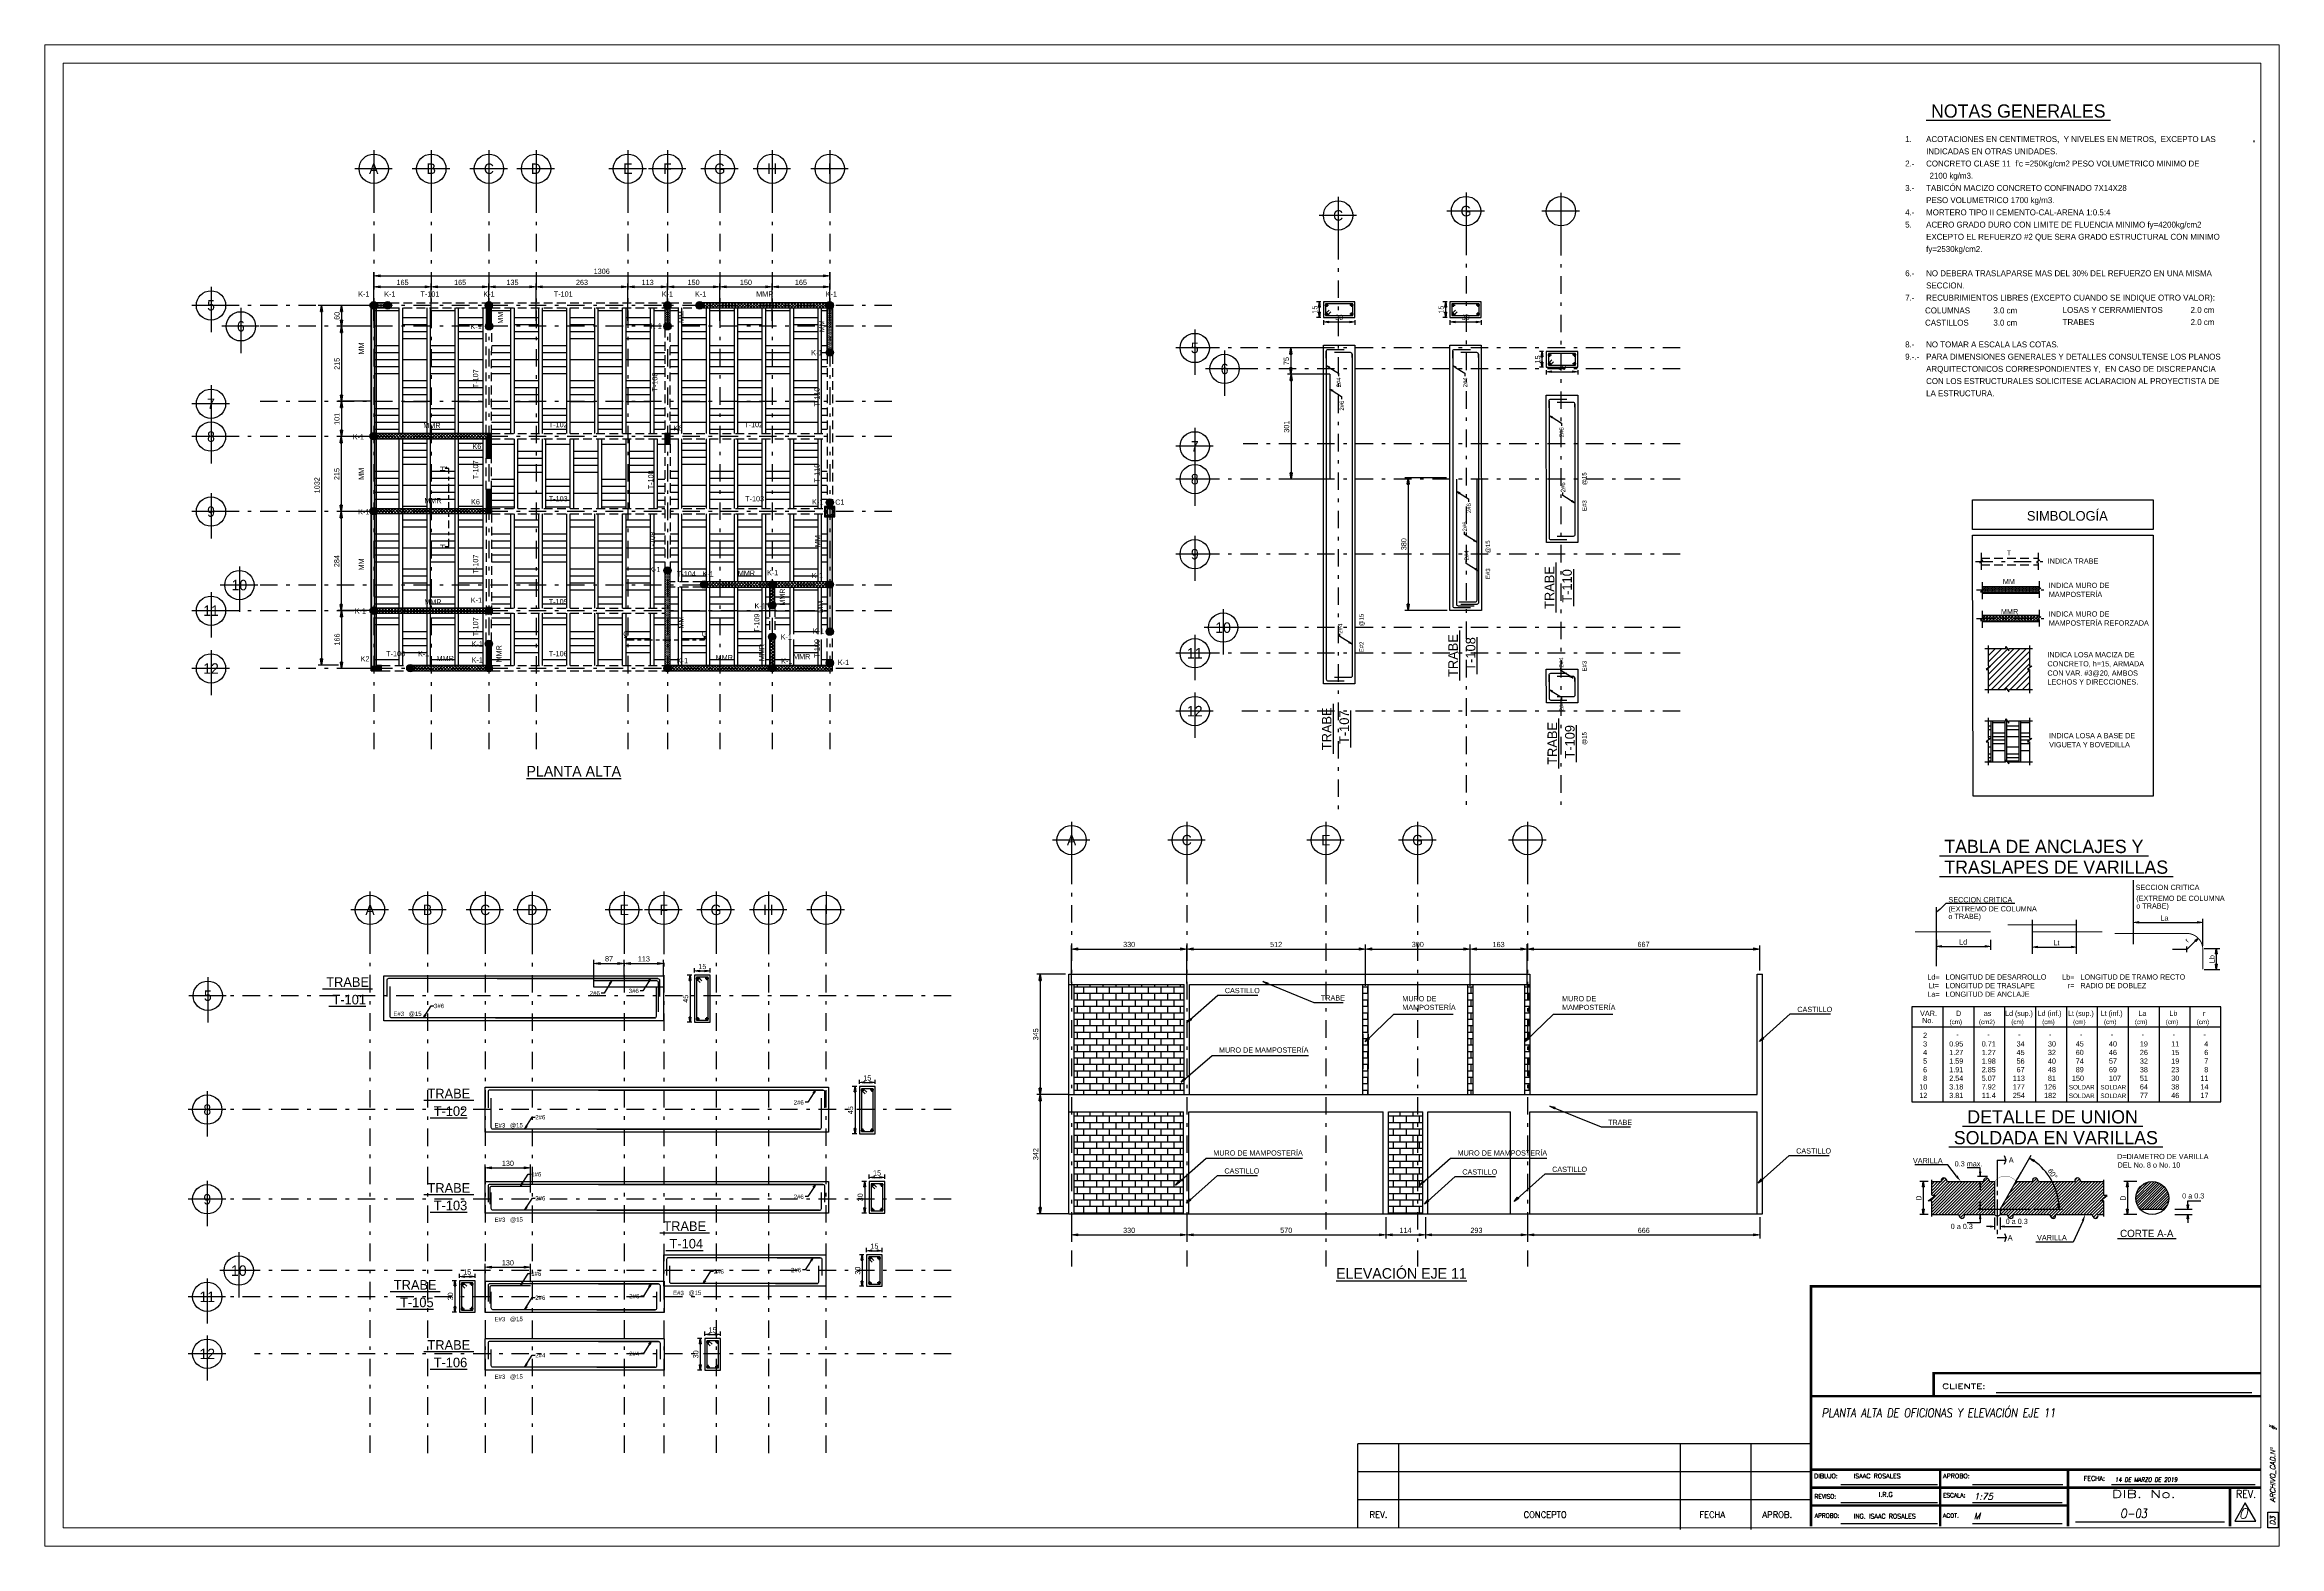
# Model space of a CAD drawing. Header units: millimetres. Extents: x -25 to 297, y -2 to 43.
# Drawn here: x 153.6 to 217.6, y -2 to 41 of the extents above; entities that cross this region are included whole.
import ezdxf
from ezdxf.enums import TextEntityAlignment as Align

# ---------------------------------------------------------------- set-up
doc = ezdxf.new("R2010")
doc.units = ezdxf.units.MM
for name, pattern in [('CENTER', [50.8, 31.75, -6.35, 6.35, -6.35]), ('DASHDOT', [1, 0.5, -0.25, 0, -0.25]), ('DASHED2', [0.375, 0.25, -0.125]), ('HIDDEN', [9.525, 6.35, -3.175]), ('PHANTOM', [2.5, 1.25, -0.25, 0.25, -0.25, 0.25, -0.25]), ('TRABE', [1.125, 0.75, -0.125, 0.125, -0.125])]:
    doc.linetypes.add(name, pattern=pattern)
for name, color, linetype in [('1', 2, 'CENTER'), ('2', 4, 'Continuous'), ('3', 4, 'Continuous'), ('4', 3, 'HIDDEN'), ('6', 7, 'Continuous'), ('7', 1, 'PHANTOM'), ('ACERO', 5, 'Continuous'), ('C', 11, 'Continuous'), ('CAJONES', 15, 'Continuous'), ('CERR', 3, 'DASHED2'), ('CTE', 242, 'Continuous'), ('EJES', 250, 'DASHDOT'), ('hatch', 250, 'Continuous'), ('HATCH_MUROS', 16, 'Continuous'), ('KS', 242, 'Continuous'), ('Muro', 242, 'Continuous'), ('muros', 1, 'Continuous'), ('NOTAS', 5, 'Continuous'), ('TEXT', 5, 'Continuous'), ('TITULO', 242, 'Continuous'), ('TZ', 15, 'Continuous'), ('VIGUETAS', 107, 'Continuous')]:
    doc.layers.add(name, color=color, linetype=linetype)
doc.styles.add('LEROY', font='stylu.ttf')
doc.styles.add('ROMAND', font='romand.shx', dxfattribs={"width": 0.8, "oblique": 8})
doc.dimstyles.new('LEROY', dxfattribs={"dimtxt": 0.15, "dimasz": 0.18, "dimexe": 0.1, "dimexo": 0.1, "dimgap": 0.05, "dimtad": 1, "dimdec": 0, "dimlfac": 100, "dimzin": 0, "dimdsep": 46, "dimtxsty": 'LEROY', "dimblk1": 'FLECHA', "dimblk2": 'FLECHA', "dimsah": 1, "dimcen": 0.2, "dimclrd": 256, "dimclre": 256, "dimclrt": 5, "dimadec": 0, "dimazin": 0, "dimtfac": 0.5, "dimtdec": 0, "dimtix": 1, "dimtofl": 0, "dimtmove": 0, "dimatfit": 3, "dimldrblk": 'FLECHA', "dimfxl": 1, "dimtolj": 1, "dimtzin": 0, "dimarcsym": 0})
doc.dimstyles.new('LEROY_CONC', dxfattribs={"dimtxt": 0.15, "dimasz": 0.15, "dimexe": 0.08, "dimexo": 0.08, "dimgap": 0.05, "dimtad": 1, "dimdec": 0, "dimlfac": 20, "dimzin": 0, "dimdsep": 46, "dimtxsty": 'LEROY', "dimblk1": 'FLECHA', "dimblk2": 'FLECHA', "dimsah": 1, "dimcen": 0.2, "dimclrd": 256, "dimclre": 256, "dimclrt": 5, "dimadec": 0, "dimazin": 0, "dimtfac": 0.5, "dimtdec": 0, "dimtix": 1, "dimtofl": 0, "dimtmove": 0, "dimatfit": 3, "dimldrblk": 'FLECHA', "dimfxl": 1, "dimtolj": 1, "dimtzin": 0, "dimarcsym": 0})
pattern_1 = [(0, (-100.21689, 1.777588), (0.015875, 0.03175), [0, -0.03175])]
pattern_2 = [(45, (-100.21689, 1.77759), (-0.04490128, 0.04490128), []), (135, (-100.21689, 1.77759), (-0.04490128, -0.04490128), [])]
pattern_3 = [(90, (-100.2169, 3.7776), (-0.8, 5e-17), [1, 1]), (90, (-100.1169, 3.7776), (-0.8, 5e-17), [1, 1]), (0, (-100.1169, 1.9776), (0, 1.8), [0.7, -0.9]), (0, (-100.1169, 2.1776), (0, 1.8), [0.7, -0.9]), (0, (-100.1169, 2.3776), (0, 1.8), [0.7, -0.9]), (0, (-100.1169, 2.5776), (0, 1.8), [0.7, -0.9]), (0, (-100.1169, 3.1776), (0, 1.8), [0.7, -0.9]), (0, (-99.3169, 2.7776), (0, 1.8), [0.7, -0.9]), (0, (-99.3169, 2.9776), (0, 1.8), [0.7, -0.9]), (0, (-99.3169, 3.1776), (0, 1.8), [0.7, -0.9]), (0, (-99.3169, 3.3776), (0, 1.8), [0.7, -0.9]), (0, (-99.3169, 3.5776), (0, 1.8), [0.7, -0.9])]
pattern_4 = [(45, (-99.80662, -250.195646), (-0.044194174, 0.044194174), [])]
pattern_5 = [(0, (-1.88506, -5.04868), (0, 0.184912), []), (90, (-1.88506, -5.04868), (-0.184912, 0.184912), [0.184912, -0.184912])]

# ---------------------------------------------------------------- blocks, each defined once
blk = doc.blocks.new('SEF')
at = {"layer": 'KS'}
blk.add_hatch(color=256, dxfattribs=at).paths.add_polyline_path([(101.539, 139.836), (101.689, 139.836), (101.689, 139.986), (101.539, 139.986)])
at = {"layer": 'KS', "elevation": 0}
blk.add_lwpolyline([(101.539, 139.836), (101.689, 139.836), (101.689, 139.986), (101.539, 139.986)], close=True, dxfattribs=at)
at = {"layer": 'KS', "color": 251}
blk.add_circle((101.614, 139.911, 0), 0.106, dxfattribs=at)
blk = doc.blocks.new('EJE-VERT')
at = {"color": 15, "linetype": 'Continuous'}
for p, q in [((0, 2.16), (0, 0)), ((0.88, 1.28), (-0.91, 1.28))]:
    blk.add_line(p, q, dxfattribs=at)
blk.add_circle((0, 1.28), 0.7, dxfattribs=at)
at = {"color": 242, "style": 'LEROY'}
blk.add_attdef('EJE', text='', height=0.5, dxfattribs=at).set_placement((0, 1.28), align=Align.MIDDLE)
blk = doc.blocks.new('FL1')
at = {"layer": 'CAJONES', "linetype": 'Continuous'}
h = blk.add_hatch(color=5, dxfattribs=at)
h.paths.add_polyline_path([(0, 0), (0, 0), (0.11, -0.17), (0.14, -0.16)])
h.paths.add_polyline_path([(0, 0), (0.08, -0.19), (0.11, -0.17)])
at = {"layer": 'CAJONES', "color": 5, "linetype": 'Continuous'}
blk.add_line((0.14, -0.16), (0.08, -0.19), dxfattribs=at)
blk.add_lwpolyline([(0.14, -0.16), (0, 0), (0.08, -0.19)], dxfattribs=at)
at = {"layer": 'CAJONES', "color": 11}
blk.add_lwpolyline([(0.11, -0.17), (0.44, -0.7), (0.6, -0.7)], dxfattribs=at)
at = {"layer": 'CAJONES', "color": 5, "style": 'LEROY'}
blk.add_attdef('FL1', (0.62, -0.83), '', height=0.25, dxfattribs=at)
blk = doc.blocks.new('FL2')
at = {"layer": 'CAJONES', "linetype": 'Continuous'}
h = blk.add_hatch(color=5, dxfattribs=at)
h.paths.add_polyline_path([(0.11, 0.17), (0.08, 0.19), (0, 0)])
h.paths.add_polyline_path([(0.14, 0.15), (0.11, 0.17), (0, 0), (0, 0)])
at = {"layer": 'CAJONES', "color": 5, "linetype": 'Continuous'}
blk.add_line((0.14, 0.15), (0.08, 0.19), dxfattribs=at)
at = {"layer": 'CAJONES', "color": 11}
blk.add_lwpolyline([(0, 0), (0.44, 0.7), (0.6, 0.7)], dxfattribs=at)
at = {"layer": 'CAJONES', "color": 5, "linetype": 'Continuous'}
blk.add_lwpolyline([(0.14, 0.15), (0, 0), (0.08, 0.19)], dxfattribs=at)
at = {"layer": 'CAJONES', "color": 5, "style": 'LEROY'}
blk.add_attdef('FL2', (0.61, 0.56), '', height=0.25, dxfattribs=at)
blk = doc.blocks.new('FLECHA')
at = {"linetype": 'Continuous'}
blk.add_hatch(color=5, dxfattribs=at).paths.add_polyline_path([(0, 0), (-1, 0.16), (-1, -0.16)])
at = {"color": 5, "linetype": 'Continuous'}
blk.add_line((-1, 0.16), (-1, -0.16), dxfattribs=at)
blk.add_lwpolyline([(-1, 0.16), (0, 0), (-1, -0.16)], dxfattribs=at)
blk = doc.blocks.new('*D176')
at = {"layer": 'C', "lineweight": -2, "transparency": 16777216}
for p, q in [((169.359, 14.277), (169.359, 14.772)), ((170.228, 14.316), (170.228, 14.772)), ((169.539, 14.672), (170.048, 14.672))]:
    blk.add_line(p, q, dxfattribs=at)
at = {"layer": 'Defpoints', "color": 0, "transparency": 16777216}
for p in [(169.359, 14.177), (170.228, 14.672), (170.228, 14.216)]:
    blk.add_point(p, dxfattribs=at)
at = {"layer": 'C', "lineweight": -2, "transparency": 16777216, "xscale": 0.18, "yscale": 0.18, "zscale": 0.18, "rotation": 180}
blk.add_blockref('FLECHA', (169.359, 14.672), dxfattribs=at)
at = {"layer": 'C', "lineweight": -2, "transparency": 16777216, "xscale": 0.18, "yscale": 0.18, "zscale": 0.18}
blk.add_blockref('FLECHA', (170.228, 14.672), dxfattribs=at)
at = {"layer": 'C', "color": 5, "transparency": 16777216, "insert": (169.794, 14.803), "char_height": 0.15, "attachment_point": 5, "style": 'LEROY'}
blk.add_mtext('\\A1;87', dxfattribs=at)
blk = doc.blocks.new('*D177')
at = {"layer": 'C', "lineweight": -2, "transparency": 16777216}
for p, q in [((170.228, 14.277), (170.228, 14.772)), ((171.359, 14.316), (171.359, 14.772)), ((170.408, 14.672), (171.179, 14.672))]:
    blk.add_line(p, q, dxfattribs=at)
at = {"layer": 'Defpoints', "color": 0, "transparency": 16777216}
for p in [(170.228, 14.177), (171.359, 14.672), (171.359, 14.216)]:
    blk.add_point(p, dxfattribs=at)
at = {"layer": 'C', "lineweight": -2, "transparency": 16777216, "xscale": 0.18, "yscale": 0.18, "zscale": 0.18, "rotation": 180}
blk.add_blockref('FLECHA', (170.228, 14.672), dxfattribs=at)
at = {"layer": 'C', "lineweight": -2, "transparency": 16777216, "xscale": 0.18, "yscale": 0.18, "zscale": 0.18}
blk.add_blockref('FLECHA', (171.359, 14.672), dxfattribs=at)
at = {"layer": 'C', "color": 5, "transparency": 16777216, "insert": (170.794, 14.8), "char_height": 0.15, "attachment_point": 5, "style": 'LEROY'}
blk.add_mtext('\\A1;113', dxfattribs=at)
blk = doc.blocks.new('*D178')
at = {"layer": 'C', "lineweight": -2, "transparency": 16777216}
for p, q in [((166.247, 8.416), (166.247, 8.911)), ((166.427, 8.811), (167.366, 8.811)), ((167.546, 8.381), (167.546, 8.911))]:
    blk.add_line(p, q, dxfattribs=at)
at = {"layer": 'Defpoints', "color": 0, "transparency": 16777216}
for p in [(167.546, 8.811), (166.247, 8.316), (167.546, 8.281)]:
    blk.add_point(p, dxfattribs=at)
at = {"layer": 'C', "lineweight": -2, "transparency": 16777216, "xscale": 0.18, "yscale": 0.18, "zscale": 0.18, "rotation": 180}
blk.add_blockref('FLECHA', (166.247, 8.811), dxfattribs=at)
at = {"layer": 'C', "lineweight": -2, "transparency": 16777216, "xscale": 0.18, "yscale": 0.18, "zscale": 0.18}
blk.add_blockref('FLECHA', (167.546, 8.811), dxfattribs=at)
at = {"layer": 'C', "color": 5, "transparency": 16777216, "insert": (166.896, 8.939), "char_height": 0.15, "attachment_point": 5, "style": 'LEROY'}
blk.add_mtext('\\A1;130', dxfattribs=at)
blk = doc.blocks.new('*D179')
at = {"layer": 'C', "lineweight": -2, "transparency": 16777216}
for p, q in [((166.247, 5.566), (166.247, 6.061)), ((166.427, 5.961), (167.366, 5.961)), ((167.546, 5.531), (167.546, 6.061))]:
    blk.add_line(p, q, dxfattribs=at)
at = {"layer": 'Defpoints', "color": 0, "transparency": 16777216}
for p in [(167.546, 5.961), (166.247, 5.466), (167.546, 5.431)]:
    blk.add_point(p, dxfattribs=at)
at = {"layer": 'C', "lineweight": -2, "transparency": 16777216, "xscale": 0.18, "yscale": 0.18, "zscale": 0.18, "rotation": 180}
blk.add_blockref('FLECHA', (166.247, 5.961), dxfattribs=at)
at = {"layer": 'C', "lineweight": -2, "transparency": 16777216, "xscale": 0.18, "yscale": 0.18, "zscale": 0.18}
blk.add_blockref('FLECHA', (167.546, 5.961), dxfattribs=at)
at = {"layer": 'C', "color": 5, "transparency": 16777216, "insert": (166.896, 6.089), "char_height": 0.15, "attachment_point": 5, "style": 'LEROY'}
blk.add_mtext('\\A1;130', dxfattribs=at)
blk = doc.blocks.new('*D180')
at = {"layer": 'C', "lineweight": -2, "transparency": 16777216}
for p, q in [((190.341, 31.56), (189.234, 31.56)), ((189.334, 31.38), (189.334, 28.729)), ((190.447, 28.549), (189.234, 28.549))]:
    blk.add_line(p, q, dxfattribs=at)
at = {"layer": 'Defpoints', "color": 0, "transparency": 16777216}
for p in [(190.441, 31.56), (189.334, 28.549), (190.547, 28.549)]:
    blk.add_point(p, dxfattribs=at)
at = {"layer": 'C', "lineweight": -2, "transparency": 16777216, "xscale": 0.18, "yscale": 0.18, "zscale": 0.18}
for p, rotation in [((189.334, 31.56), 90), ((189.334, 28.549), 270)]:
    blk.add_blockref('FLECHA', p, dxfattribs=dict(at, rotation=rotation))
at = {"layer": 'C', "color": 5, "transparency": 16777216, "insert": (189.206, 30.054), "char_height": 0.15, "attachment_point": 5, "rotation": 90, "style": 'LEROY'}
blk.add_mtext('\\A1;301', dxfattribs=at)
blk = doc.blocks.new('*D181')
at = {"layer": 'C', "lineweight": -2, "transparency": 16777216}
for p, q in [((190.511, 32.308), (189.229, 32.308)), ((189.329, 32.128), (189.329, 31.74)), ((190.441, 31.56), (189.229, 31.56))]:
    blk.add_line(p, q, dxfattribs=at)
at = {"layer": 'Defpoints', "color": 0, "transparency": 16777216}
for p in [(190.611, 32.308), (189.329, 31.56), (190.541, 31.56)]:
    blk.add_point(p, dxfattribs=at)
at = {"layer": 'C', "lineweight": -2, "transparency": 16777216, "xscale": 0.18, "yscale": 0.18, "zscale": 0.18}
for p, rotation in [((189.329, 32.308), 90), ((189.329, 31.56), 270)]:
    blk.add_blockref('FLECHA', p, dxfattribs=dict(at, rotation=rotation))
at = {"layer": 'C', "color": 5, "transparency": 16777216, "insert": (189.198, 31.934), "char_height": 0.15, "attachment_point": 5, "rotation": 90, "style": 'LEROY'}
blk.add_mtext('\\A1;75', dxfattribs=at)
blk = doc.blocks.new('*D182')
at = {"layer": 'C', "lineweight": -2, "transparency": 16777216}
for p, q in [((193.785, 28.585), (192.593, 28.585)), ((192.693, 28.405), (192.693, 24.965)), ((193.805, 24.785), (192.593, 24.785))]:
    blk.add_line(p, q, dxfattribs=at)
at = {"layer": 'Defpoints', "color": 0, "transparency": 16777216}
for p in [(193.885, 28.585), (192.693, 24.785), (193.905, 24.785)]:
    blk.add_point(p, dxfattribs=at)
at = {"layer": 'C', "lineweight": -2, "transparency": 16777216, "xscale": 0.18, "yscale": 0.18, "zscale": 0.18}
for p, rotation in [((192.693, 28.585), 90), ((192.693, 24.785), 270)]:
    blk.add_blockref('FLECHA', p, dxfattribs=dict(at, rotation=rotation))
at = {"layer": 'C', "color": 5, "transparency": 16777216, "insert": (192.565, 26.685), "char_height": 0.15, "attachment_point": 5, "rotation": 90, "style": 'LEROY'}
blk.add_mtext('\\A1;380', dxfattribs=at)
blk = doc.blocks.new('CTRTXT')
at = {"color": 242, "style": 'LEROY'}
blk.add_attdef('TRABE', text='', height=0.275, dxfattribs=at).set_placement((-1.01, -0.613), align=Align.CENTER)
blk = doc.blocks.new('NOTAS')
at = {"layer": 'NOTAS', "color": 5}
blk.add_line((156.122, 134.198), (156.122, 134.239), dxfattribs=at)
at = {"layer": 'NOTAS', "color": 5, "style": 'LEROY'}
for s, p in [('1.', (146.122, 134.198)), ('ACOTACIONES EN CENTIMETROS,  Y NIVELES EN METROS,  EXCEPTO LAS', (146.722, 134.198)), ('INDICADAS EN OTRAS UNIDADES.', (146.722, 133.848)), ('2.-', (146.122, 133.498)), ("CONCRETO CLASE 11  f'c =250Kg/cm2 PESO VOLUMETRICO MINIMO DE", (146.722, 133.498)), ('  2100 kg/m3.', (146.692, 133.148)), ('3.-', (146.122, 132.798)), ('TABICÓN MACIZO CONCRETO CONFINADO 7X14X28', (146.722, 132.798)), ('PESO VOLUMETRICO 1700 kg/m3.', (146.722, 132.448)), ('4.-', (146.122, 132.098)), ('5.', (146.122, 131.748)), ('ACERO GRADO DURO CON LIMITE DE FLUENCIA MINIMO fy=4200kg/cm2', (146.722, 131.748)), ('MORTERO TIPO II CEMENTO-CAL-ARENA 1:0.5:4', (146.722, 132.098)), ('EXCEPTO EL REFUERZO #2 QUE SERA GRADO ESTRUCTURAL CON MINIMO', (146.722, 131.398)), ('fy=2530kg/cm2.', (146.722, 131.048)), ('6.-', (146.122, 130.353)), ('SECCION.', (146.722, 130.003)), ('NO DEBERA TRASLAPARSE MAS DEL 30% DEL REFUERZO EN UNA MISMA', (146.722, 130.353)), ('7.-', (146.122, 129.653)), ('COLUMNAS', (146.691, 129.287)), ('RECUBRIMIENTOS LIBRES (EXCEPTO CUANDO SE INDIQUE OTRO VALOR):', (146.722, 129.653)), ('3.0 cm', (148.649, 129.287)), ('LOSAS Y CERRAMIENTOS', (150.633, 129.303)), ('2.0 cm', (154.299, 129.303)), ('CASTILLOS', (146.691, 128.937)), ('3.0 cm', (148.649, 128.937)), ('TRABES', (150.633, 128.953)), ('2.0 cm', (154.299, 128.953)), ('8.-', (146.122, 128.313)), ('9.-.-', (146.122, 127.963)), ('NO TOMAR A ESCALA LAS COTAS.', (146.722, 128.313)), ('PARA DIMENSIONES GENERALES Y DETALLES CONSULTENSE LOS PLANOS', (146.722, 127.963)), ('ARQUITECTONICOS CORRESPONDIENTES Y,  EN CASO DE DISCREPANCIA', (146.722, 127.613)), ('CON LOS ESTRUCTURALES SOLICITESE ACLARACION AL PROYECTISTA DE', (146.722, 127.263)), ('LA ESTRUCTURA.', (146.722, 126.913))]:
    blk.add_text(s, height=0.17, dxfattribs=at).set_placement(p)
at = {"layer": 'TITULO', "style": 'LEROY'}
blk.add_text('%%U NOTAS GENERALES ', height=0.38, dxfattribs=at).set_placement((146.722, 134.898))
blk = doc.blocks.new('SIM017')
at = {"color": 15, "linetype": 'Continuous'}
blk.add_lwpolyline([(-1.01, 0), (-0.19, 0, 0.414214), (-0.15, 0.05), (-0.15, 0.2), (0, 0), (0.15, -0.2), (0.15, -0.05, -0.414214), (0.19, 0), (0.99, 0)], format="xyb", dxfattribs=at)
blk = doc.blocks.new('Var_1')
at = {"layer": 'TZ'}
h = blk.add_hatch(dxfattribs=at)
h.set_pattern_fill('ANSI31', color=250, scale=0.01, style=0)
h.set_pattern_definition([(45, (-118.599832, -46.150385), (-0.02245064, 0.02245064), [])])
edge = h.paths.add_edge_path()
edge.add_arc((0, 0), 0.125, 0, 360)
at = {"layer": 'TZ', "color": 250}
for p, q in [((-0.25, 0), (0.25, 0)), ((0, 0.25), (0, -0.25))]:
    blk.add_line(p, q, dxfattribs=at)
at = {"layer": 'TZ', "color": 5}
blk.add_circle((0, 0), 0.125, dxfattribs=at)
blk = doc.blocks.new('*D511')
at = {"layer": 'C', "lineweight": -2, "transparency": 16777216}
for p, q in [((172.243, 14.414), (172.243, 14.533)), ((172.393, 14.453), (172.543, 14.453)), ((172.693, 14.414), (172.693, 14.533))]:
    blk.add_line(p, q, dxfattribs=at)
at = {"layer": 'Defpoints', "color": 0, "transparency": 16777216}
for p in [(172.243, 14.334), (172.693, 14.453), (172.693, 14.334)]:
    blk.add_point(p, dxfattribs=at)
at = {"layer": 'C', "lineweight": -2, "transparency": 16777216, "xscale": 0.15, "yscale": 0.15, "zscale": 0.15, "rotation": 180}
blk.add_blockref('FLECHA', (172.243, 14.453), dxfattribs=at)
at = {"layer": 'C', "lineweight": -2, "transparency": 16777216, "xscale": 0.15, "yscale": 0.15, "zscale": 0.15}
blk.add_blockref('FLECHA', (172.693, 14.453), dxfattribs=at)
at = {"layer": 'C', "color": 5, "transparency": 16777216, "insert": (172.468, 14.581), "char_height": 0.15, "attachment_point": 5, "style": 'LEROY'}
blk.add_mtext('\\A1;15', dxfattribs=at)
blk = doc.blocks.new('*D512')
at = {"layer": 'C', "lineweight": -2, "transparency": 16777216}
for p, q in [((172.163, 14.334), (172.035, 14.334)), ((172.115, 14.184), (172.115, 13.134)), ((172.163, 12.984), (172.035, 12.984))]:
    blk.add_line(p, q, dxfattribs=at)
at = {"layer": 'Defpoints', "color": 0, "transparency": 16777216}
for p in [(172.243, 14.334), (172.115, 12.984), (172.243, 12.984)]:
    blk.add_point(p, dxfattribs=at)
at = {"layer": 'C', "lineweight": -2, "transparency": 16777216, "xscale": 0.15, "yscale": 0.15, "zscale": 0.15}
for p, rotation in [((172.115, 14.334), 90), ((172.115, 12.984), 270)]:
    blk.add_blockref('FLECHA', p, dxfattribs=dict(at, rotation=rotation))
at = {"layer": 'C', "color": 5, "transparency": 16777216, "insert": (171.987, 13.659), "char_height": 0.15, "attachment_point": 5, "rotation": 90, "style": 'LEROY'}
blk.add_mtext('\\A1;45', dxfattribs=at)
blk = doc.blocks.new('*D513')
at = {"layer": 'C', "lineweight": -2, "transparency": 16777216}
for p, q in [((176.969, 11.218), (176.969, 11.338)), ((177.119, 11.258), (177.269, 11.258)), ((177.419, 11.218), (177.419, 11.338))]:
    blk.add_line(p, q, dxfattribs=at)
at = {"layer": 'Defpoints', "color": 0, "transparency": 16777216}
for p in [(176.969, 11.138), (177.419, 11.258), (177.419, 11.138)]:
    blk.add_point(p, dxfattribs=at)
at = {"layer": 'C', "lineweight": -2, "transparency": 16777216, "xscale": 0.15, "yscale": 0.15, "zscale": 0.15, "rotation": 180}
blk.add_blockref('FLECHA', (176.969, 11.258), dxfattribs=at)
at = {"layer": 'C', "lineweight": -2, "transparency": 16777216, "xscale": 0.15, "yscale": 0.15, "zscale": 0.15}
blk.add_blockref('FLECHA', (177.419, 11.258), dxfattribs=at)
at = {"layer": 'C', "color": 5, "transparency": 16777216, "insert": (177.194, 11.386), "char_height": 0.15, "attachment_point": 5, "style": 'LEROY'}
blk.add_mtext('\\A1;15', dxfattribs=at)
blk = doc.blocks.new('*D514')
at = {"layer": 'C', "lineweight": -2, "transparency": 16777216}
for p, q in [((176.889, 11.138), (176.762, 11.138)), ((176.842, 10.988), (176.842, 9.938)), ((176.889, 9.788), (176.762, 9.788))]:
    blk.add_line(p, q, dxfattribs=at)
at = {"layer": 'Defpoints', "color": 0, "transparency": 16777216}
for p in [(176.969, 11.138), (176.842, 9.788), (176.969, 9.788)]:
    blk.add_point(p, dxfattribs=at)
at = {"layer": 'C', "lineweight": -2, "transparency": 16777216, "xscale": 0.15, "yscale": 0.15, "zscale": 0.15}
for p, rotation in [((176.842, 11.138), 90), ((176.842, 9.788), 270)]:
    blk.add_blockref('FLECHA', p, dxfattribs=dict(at, rotation=rotation))
at = {"layer": 'C', "color": 5, "transparency": 16777216, "insert": (176.713, 10.463), "char_height": 0.15, "attachment_point": 5, "rotation": 90, "style": 'LEROY'}
blk.add_mtext('\\A1;45', dxfattribs=at)
blk = doc.blocks.new('*D515')
at = {"layer": 'C', "lineweight": -2, "transparency": 16777216}
for p, q in [((177.248, 8.496), (177.248, 8.616)), ((177.398, 8.536), (177.548, 8.536)), ((177.698, 8.496), (177.698, 8.616))]:
    blk.add_line(p, q, dxfattribs=at)
at = {"layer": 'Defpoints', "color": 0, "transparency": 16777216}
for p in [(177.248, 8.416), (177.698, 8.536), (177.698, 8.416)]:
    blk.add_point(p, dxfattribs=at)
at = {"layer": 'C', "lineweight": -2, "transparency": 16777216, "xscale": 0.15, "yscale": 0.15, "zscale": 0.15, "rotation": 180}
blk.add_blockref('FLECHA', (177.248, 8.536), dxfattribs=at)
at = {"layer": 'C', "lineweight": -2, "transparency": 16777216, "xscale": 0.15, "yscale": 0.15, "zscale": 0.15}
blk.add_blockref('FLECHA', (177.698, 8.536), dxfattribs=at)
at = {"layer": 'C', "color": 5, "transparency": 16777216, "insert": (177.473, 8.664), "char_height": 0.15, "attachment_point": 5, "style": 'LEROY'}
blk.add_mtext('\\A1;15', dxfattribs=at)
blk = doc.blocks.new('*D516')
at = {"layer": 'C', "lineweight": -2, "transparency": 16777216}
for p, q in [((177.168, 8.416), (177.041, 8.416)), ((177.121, 8.266), (177.121, 7.666)), ((177.168, 7.516), (177.041, 7.516))]:
    blk.add_line(p, q, dxfattribs=at)
at = {"layer": 'Defpoints', "color": 0, "transparency": 16777216}
for p in [(177.248, 8.416), (177.121, 7.516), (177.248, 7.516)]:
    blk.add_point(p, dxfattribs=at)
at = {"layer": 'C', "lineweight": -2, "transparency": 16777216, "xscale": 0.15, "yscale": 0.15, "zscale": 0.15}
for p, rotation in [((177.121, 8.416), 90), ((177.121, 7.516), 270)]:
    blk.add_blockref('FLECHA', p, dxfattribs=dict(at, rotation=rotation))
at = {"layer": 'C', "color": 5, "transparency": 16777216, "insert": (176.993, 7.966), "char_height": 0.15, "attachment_point": 5, "rotation": 90, "style": 'LEROY'}
blk.add_mtext('\\A1;30', dxfattribs=at)
blk = doc.blocks.new('*D517')
at = {"layer": 'C', "lineweight": -2, "transparency": 16777216}
for p, q in [((177.173, 6.396), (177.173, 6.516)), ((177.323, 6.436), (177.473, 6.436)), ((177.623, 6.396), (177.623, 6.516))]:
    blk.add_line(p, q, dxfattribs=at)
at = {"layer": 'Defpoints', "color": 0, "transparency": 16777216}
for p in [(177.623, 6.436), (177.173, 6.316), (177.623, 6.316)]:
    blk.add_point(p, dxfattribs=at)
at = {"layer": 'C', "lineweight": -2, "transparency": 16777216, "xscale": 0.15, "yscale": 0.15, "zscale": 0.15, "rotation": 180}
blk.add_blockref('FLECHA', (177.173, 6.436), dxfattribs=at)
at = {"layer": 'C', "lineweight": -2, "transparency": 16777216, "xscale": 0.15, "yscale": 0.15, "zscale": 0.15}
blk.add_blockref('FLECHA', (177.623, 6.436), dxfattribs=at)
at = {"layer": 'C', "color": 5, "transparency": 16777216, "insert": (177.398, 6.564), "char_height": 0.15, "attachment_point": 5, "style": 'LEROY'}
blk.add_mtext('\\A1;15', dxfattribs=at)
blk = doc.blocks.new('*D518')
at = {"layer": 'C', "lineweight": -2, "transparency": 16777216}
for p, q in [((177.093, 6.316), (176.966, 6.316)), ((177.046, 6.166), (177.046, 5.566)), ((177.093, 5.416), (176.966, 5.416))]:
    blk.add_line(p, q, dxfattribs=at)
at = {"layer": 'Defpoints', "color": 0, "transparency": 16777216}
for p in [(177.173, 6.316), (177.046, 5.416), (177.173, 5.416)]:
    blk.add_point(p, dxfattribs=at)
at = {"layer": 'C', "lineweight": -2, "transparency": 16777216, "xscale": 0.15, "yscale": 0.15, "zscale": 0.15}
for p, rotation in [((177.046, 6.316), 90), ((177.046, 5.416), 270)]:
    blk.add_blockref('FLECHA', p, dxfattribs=dict(at, rotation=rotation))
at = {"layer": 'C', "color": 5, "transparency": 16777216, "insert": (176.918, 5.866), "char_height": 0.15, "attachment_point": 5, "rotation": 90, "style": 'LEROY'}
blk.add_mtext('\\A1;30', dxfattribs=at)
blk = doc.blocks.new('*D519')
at = {"layer": 'C', "lineweight": -2, "transparency": 16777216}
for p, q in [((172.536, 3.996), (172.536, 4.116)), ((172.686, 4.036), (172.836, 4.036)), ((172.986, 3.996), (172.986, 4.116))]:
    blk.add_line(p, q, dxfattribs=at)
at = {"layer": 'Defpoints', "color": 0, "transparency": 16777216}
for p in [(172.536, 3.916), (172.986, 4.036), (172.986, 3.916)]:
    blk.add_point(p, dxfattribs=at)
at = {"layer": 'C', "lineweight": -2, "transparency": 16777216, "xscale": 0.15, "yscale": 0.15, "zscale": 0.15, "rotation": 180}
blk.add_blockref('FLECHA', (172.536, 4.036), dxfattribs=at)
at = {"layer": 'C', "lineweight": -2, "transparency": 16777216, "xscale": 0.15, "yscale": 0.15, "zscale": 0.15}
blk.add_blockref('FLECHA', (172.986, 4.036), dxfattribs=at)
at = {"layer": 'C', "color": 5, "transparency": 16777216, "insert": (172.761, 4.164), "char_height": 0.15, "attachment_point": 5, "style": 'LEROY'}
blk.add_mtext('\\A1;15', dxfattribs=at)
blk = doc.blocks.new('*D520')
at = {"layer": 'C', "lineweight": -2, "transparency": 16777216}
for p, q in [((172.456, 3.916), (172.329, 3.916)), ((172.409, 3.766), (172.409, 3.166)), ((172.456, 3.016), (172.329, 3.016))]:
    blk.add_line(p, q, dxfattribs=at)
at = {"layer": 'Defpoints', "color": 0, "transparency": 16777216}
for p in [(172.536, 3.916), (172.409, 3.016), (172.536, 3.016)]:
    blk.add_point(p, dxfattribs=at)
at = {"layer": 'C', "lineweight": -2, "transparency": 16777216, "xscale": 0.15, "yscale": 0.15, "zscale": 0.15}
for p, rotation in [((172.409, 3.916), 90), ((172.409, 3.016), 270)]:
    blk.add_blockref('FLECHA', p, dxfattribs=dict(at, rotation=rotation))
at = {"layer": 'C', "color": 5, "transparency": 16777216, "insert": (172.28, 3.466), "char_height": 0.15, "attachment_point": 5, "rotation": 90, "style": 'LEROY'}
blk.add_mtext('\\A1;30', dxfattribs=at)
blk = doc.blocks.new('*D521')
at = {"layer": 'C', "lineweight": -2, "transparency": 16777216}
for p, q in [((165.507, 5.656), (165.507, 5.775)), ((165.957, 5.656), (165.957, 5.775)), ((165.657, 5.695), (165.807, 5.695))]:
    blk.add_line(p, q, dxfattribs=at)
at = {"layer": 'Defpoints', "color": 0, "transparency": 16777216}
for p in [(165.507, 5.576), (165.957, 5.695), (165.957, 5.576)]:
    blk.add_point(p, dxfattribs=at)
at = {"layer": 'C', "lineweight": -2, "transparency": 16777216, "xscale": 0.15, "yscale": 0.15, "zscale": 0.15, "rotation": 180}
blk.add_blockref('FLECHA', (165.507, 5.695), dxfattribs=at)
at = {"layer": 'C', "lineweight": -2, "transparency": 16777216, "xscale": 0.15, "yscale": 0.15, "zscale": 0.15}
blk.add_blockref('FLECHA', (165.957, 5.695), dxfattribs=at)
at = {"layer": 'C', "color": 5, "transparency": 16777216, "insert": (165.732, 5.824), "char_height": 0.15, "attachment_point": 5, "style": 'LEROY'}
blk.add_mtext('\\A1;15', dxfattribs=at)
blk = doc.blocks.new('*D522')
at = {"layer": 'C', "lineweight": -2, "transparency": 16777216}
for p, q in [((165.427, 5.576), (165.299, 5.576)), ((165.379, 5.426), (165.379, 4.826)), ((165.427, 4.676), (165.299, 4.676))]:
    blk.add_line(p, q, dxfattribs=at)
at = {"layer": 'Defpoints', "color": 0, "transparency": 16777216}
for p in [(165.507, 5.576), (165.379, 4.676), (165.507, 4.676)]:
    blk.add_point(p, dxfattribs=at)
at = {"layer": 'C', "lineweight": -2, "transparency": 16777216, "xscale": 0.15, "yscale": 0.15, "zscale": 0.15}
for p, rotation in [((165.379, 5.576), 90), ((165.379, 4.676), 270)]:
    blk.add_blockref('FLECHA', p, dxfattribs=dict(at, rotation=rotation))
at = {"layer": 'C', "color": 5, "transparency": 16777216, "insert": (165.251, 5.126), "char_height": 0.15, "attachment_point": 5, "rotation": 90, "style": 'LEROY'}
blk.add_mtext('\\A1;30', dxfattribs=at)
blk = doc.blocks.new('*D523')
at = {"layer": 'C', "lineweight": -2, "transparency": 16777216}
for p, q in [((190.183, 33.633), (190.064, 33.633)), ((190.144, 33.333), (190.144, 33.483)), ((190.183, 33.183), (190.064, 33.183))]:
    blk.add_line(p, q, dxfattribs=at)
at = {"layer": 'Defpoints', "color": 0, "transparency": 16777216}
for p in [(190.144, 33.633), (190.263, 33.633), (190.263, 33.183)]:
    blk.add_point(p, dxfattribs=at)
at = {"layer": 'C', "lineweight": -2, "transparency": 16777216, "xscale": 0.15, "yscale": 0.15, "zscale": 0.15}
for p, rotation in [((190.144, 33.633), 90), ((190.144, 33.183), 270)]:
    blk.add_blockref('FLECHA', p, dxfattribs=dict(at, rotation=rotation))
at = {"layer": 'C', "color": 5, "transparency": 16777216, "insert": (190.015, 33.408), "char_height": 0.15, "attachment_point": 5, "rotation": 90, "style": 'LEROY'}
blk.add_mtext('\\A1;15', dxfattribs=at)
blk = doc.blocks.new('*D524')
at = {"layer": 'C', "lineweight": -2, "transparency": 16777216}
for p, q in [((190.263, 33.103), (190.263, 32.976)), ((190.413, 33.056), (191.013, 33.056)), ((191.163, 33.103), (191.163, 32.976))]:
    blk.add_line(p, q, dxfattribs=at)
at = {"layer": 'Defpoints', "color": 0, "transparency": 16777216}
for p in [(190.263, 33.183), (191.163, 33.183), (191.163, 33.056)]:
    blk.add_point(p, dxfattribs=at)
at = {"layer": 'C', "lineweight": -2, "transparency": 16777216, "xscale": 0.15, "yscale": 0.15, "zscale": 0.15, "rotation": 180}
blk.add_blockref('FLECHA', (190.263, 33.056), dxfattribs=at)
at = {"layer": 'C', "lineweight": -2, "transparency": 16777216, "xscale": 0.15, "yscale": 0.15, "zscale": 0.15}
blk.add_blockref('FLECHA', (191.163, 33.056), dxfattribs=at)
at = {"layer": 'C', "color": 5, "transparency": 16777216, "insert": (190.713, 33.184), "char_height": 0.15, "attachment_point": 5, "style": 'LEROY'}
blk.add_mtext('\\A1;30', dxfattribs=at)
blk = doc.blocks.new('*D525')
at = {"layer": 'C', "lineweight": -2, "transparency": 16777216}
for p, q in [((193.804, 33.633), (193.684, 33.633)), ((193.764, 33.333), (193.764, 33.483)), ((193.804, 33.183), (193.684, 33.183))]:
    blk.add_line(p, q, dxfattribs=at)
at = {"layer": 'Defpoints', "color": 0, "transparency": 16777216}
for p in [(193.764, 33.633), (193.884, 33.633), (193.884, 33.183)]:
    blk.add_point(p, dxfattribs=at)
at = {"layer": 'C', "lineweight": -2, "transparency": 16777216, "xscale": 0.15, "yscale": 0.15, "zscale": 0.15}
for p, rotation in [((193.764, 33.633), 90), ((193.764, 33.183), 270)]:
    blk.add_blockref('FLECHA', p, dxfattribs=dict(at, rotation=rotation))
at = {"layer": 'C', "color": 5, "transparency": 16777216, "insert": (193.636, 33.408), "char_height": 0.15, "attachment_point": 5, "rotation": 90, "style": 'LEROY'}
blk.add_mtext('\\A1;15', dxfattribs=at)
blk = doc.blocks.new('*D526')
at = {"layer": 'C', "lineweight": -2, "transparency": 16777216}
for p, q in [((193.884, 33.103), (193.884, 32.976)), ((194.034, 33.056), (194.634, 33.056)), ((194.784, 33.103), (194.784, 32.976))]:
    blk.add_line(p, q, dxfattribs=at)
at = {"layer": 'Defpoints', "color": 0, "transparency": 16777216}
for p in [(193.884, 33.183), (194.784, 33.183), (194.784, 33.056)]:
    blk.add_point(p, dxfattribs=at)
at = {"layer": 'C', "lineweight": -2, "transparency": 16777216, "xscale": 0.15, "yscale": 0.15, "zscale": 0.15, "rotation": 180}
blk.add_blockref('FLECHA', (193.884, 33.056), dxfattribs=at)
at = {"layer": 'C', "lineweight": -2, "transparency": 16777216, "xscale": 0.15, "yscale": 0.15, "zscale": 0.15}
blk.add_blockref('FLECHA', (194.784, 33.056), dxfattribs=at)
at = {"layer": 'C', "color": 5, "transparency": 16777216, "insert": (194.334, 33.184), "char_height": 0.15, "attachment_point": 5, "style": 'LEROY'}
blk.add_mtext('\\A1;30', dxfattribs=at)
blk = doc.blocks.new('*D527')
at = {"layer": 'C', "lineweight": -2, "transparency": 16777216}
for p, q in [((196.567, 32.206), (196.447, 32.206)), ((196.527, 31.906), (196.527, 32.056)), ((196.567, 31.756), (196.447, 31.756))]:
    blk.add_line(p, q, dxfattribs=at)
at = {"layer": 'Defpoints', "color": 0, "transparency": 16777216}
for p in [(196.527, 32.206), (196.647, 32.206), (196.647, 31.756)]:
    blk.add_point(p, dxfattribs=at)
at = {"layer": 'C', "lineweight": -2, "transparency": 16777216, "xscale": 0.15, "yscale": 0.15, "zscale": 0.15}
for p, rotation in [((196.527, 32.206), 90), ((196.527, 31.756), 270)]:
    blk.add_blockref('FLECHA', p, dxfattribs=dict(at, rotation=rotation))
at = {"layer": 'C', "color": 5, "transparency": 16777216, "insert": (196.399, 31.981), "char_height": 0.15, "attachment_point": 5, "rotation": 90, "style": 'LEROY'}
blk.add_mtext('\\A1;15', dxfattribs=at)
blk = doc.blocks.new('*D528')
at = {"layer": 'C', "lineweight": -2, "transparency": 16777216}
for p, q in [((196.647, 31.676), (196.647, 31.549)), ((196.797, 31.629), (197.397, 31.629)), ((197.547, 31.676), (197.547, 31.549))]:
    blk.add_line(p, q, dxfattribs=at)
at = {"layer": 'Defpoints', "color": 0, "transparency": 16777216}
for p in [(196.647, 31.756), (197.547, 31.756), (197.547, 31.629)]:
    blk.add_point(p, dxfattribs=at)
at = {"layer": 'C', "lineweight": -2, "transparency": 16777216, "xscale": 0.15, "yscale": 0.15, "zscale": 0.15, "rotation": 180}
blk.add_blockref('FLECHA', (196.647, 31.629), dxfattribs=at)
at = {"layer": 'C', "lineweight": -2, "transparency": 16777216, "xscale": 0.15, "yscale": 0.15, "zscale": 0.15}
blk.add_blockref('FLECHA', (197.547, 31.629), dxfattribs=at)
at = {"layer": 'C', "color": 5, "transparency": 16777216, "insert": (197.097, 31.757), "char_height": 0.15, "attachment_point": 5, "style": 'LEROY'}
blk.add_mtext('\\A1;30', dxfattribs=at)
blk = doc.blocks.new('*D541')
at = {"layer": 'C', "lineweight": -2, "transparency": 16777216}
for p, q in [((-6.235, -10.469), (-5.846, -9.796)), ((-5.76, -11.342), (-4.953, -11.342))]:
    blk.add_line(p, q, dxfattribs=at)
blk.add_arc((-6.739, -11.342), 1.686, 5.09969, 54.90031, dxfattribs=at)
at = {"layer": 'Defpoints', "color": 0, "transparency": 16777216}
for p in [(-6.285, -10.556), (-5.155, -10.766), (-7.355, -11.342), (-6.739, -11.342), (-5.86, -11.342)]:
    blk.add_point(p, dxfattribs=at)
at = {"layer": 'C', "lineweight": -2, "transparency": 16777216, "xscale": 0.15, "yscale": 0.15, "zscale": 0.15}
for p, rotation in [((-5.896, -9.883), 147.4501534503725), ((-5.053, -11.342), 272.5498465496264)]:
    blk.add_blockref('FLECHA', p, dxfattribs=dict(at, rotation=rotation))
at = {"layer": 'C', "color": 5, "transparency": 16777216, "insert": (-5.236, -10.332), "char_height": 0.15, "attachment_point": 5, "rotation": 303.92429, "style": 'LEROY'}
blk.add_mtext('\\A1;60%%d', dxfattribs=at)
blk = doc.blocks.new('*X540')
at = {"color": 0}
for p, q in [((153.81, 22.43), (154.67, 23.29)), ((153.82, 22.29), (154.81, 23.28)), ((153.83, 22.6), (154.5, 23.27)), ((153.84, 22.17), (154.93, 23.26)), ((153.87, 22.07), (155.03, 23.23)), ((153.91, 21.97), (155.13, 23.18)), ((153.92, 22.83), (154.27, 23.18)), ((153.97, 21.88), (155.22, 23.13)), ((154.03, 21.8), (155.3, 23.07)), ((154.16, 21.79), (155.37, 23)), ((154.3, 21.79), (155.44, 22.92)), ((154.44, 21.79), (155.49, 22.84)), ((154.58, 21.79), (155.54, 22.74)), ((154.73, 21.79), (155.58, 22.64)), ((154.87, 21.79), (155.6, 22.52)), ((155.01, 21.79), (155.61, 22.39)), ((155.15, 21.79), (155.6, 22.24)), ((155.29, 21.79), (155.54, 22.04))]:
    blk.add_line(p, q, dxfattribs=at)
blk = doc.blocks.new('*D543')
at = {"layer": 'Defpoints', "color": 0, "transparency": 16777216}
for p in [(-2.724, -10.556), (-3.094, -11.5), (-2.724, -11.5)]:
    blk.add_point(p, dxfattribs=at)
at = {"layer": 'TZ', "lineweight": -2, "transparency": 16777216}
for p, q in [((-2.824, -10.556), (-3.194, -10.556)), ((-3.094, -10.706), (-3.094, -11.35)), ((-2.824, -11.5), (-3.194, -11.5))]:
    blk.add_line(p, q, dxfattribs=at)
at = {"layer": 'TZ', "lineweight": -2, "transparency": 16777216, "xscale": 0.15, "yscale": 0.15, "zscale": 0.15}
for p, rotation in [((-3.094, -10.556), 90), ((-3.094, -11.5), 270)]:
    blk.add_blockref('FLECHA', p, dxfattribs=dict(at, rotation=rotation))
at = {"layer": 'TZ', "color": 5, "transparency": 16777216, "insert": (-3.219, -11.028), "char_height": 0.15, "attachment_point": 5, "rotation": 90, "style": 'LEROY'}
blk.add_mtext('\\A1;D', dxfattribs=at)
blk = doc.blocks.new('*D542')
at = {"layer": 'Defpoints', "color": 0, "transparency": 16777216}
for p in [(-8.699, -10.556), (-8.943, -11.5), (-8.699, -11.5)]:
    blk.add_point(p, dxfattribs=at)
at = {"layer": 'TZ', "lineweight": -2, "transparency": 16777216}
for p, q in [((-8.799, -10.556), (-9.043, -10.556)), ((-8.943, -10.706), (-8.943, -11.35)), ((-8.799, -11.5), (-9.043, -11.5))]:
    blk.add_line(p, q, dxfattribs=at)
at = {"layer": 'TZ', "lineweight": -2, "transparency": 16777216, "xscale": 0.15, "yscale": 0.15, "zscale": 0.15}
for p, rotation in [((-8.943, -10.556), 90), ((-8.943, -11.5), 270)]:
    blk.add_blockref('FLECHA', p, dxfattribs=dict(at, rotation=rotation))
at = {"layer": 'TZ', "color": 5, "transparency": 16777216, "insert": (-9.068, -11.028), "char_height": 0.15, "attachment_point": 5, "rotation": 90, "style": 'LEROY'}
blk.add_mtext('\\A1;D', dxfattribs=at)
blk = doc.blocks.new('*D546')
at = {"layer": 'Defpoints', "color": 0, "transparency": 16777216}
for p in [(-8.565, -3.526), (-7.014, -3.526), (-7.014, -3.813)]:
    blk.add_point(p, dxfattribs=at)
at = {"layer": 'TZ', "lineweight": -2, "transparency": 16777216}
for p, q in [((-8.565, -3.626), (-8.565, -3.913)), ((-8.415, -3.813), (-7.164, -3.813)), ((-7.014, -3.626), (-7.014, -3.913))]:
    blk.add_line(p, q, dxfattribs=at)
at = {"layer": 'TZ', "lineweight": -2, "transparency": 16777216, "xscale": 0.15, "yscale": 0.15, "zscale": 0.15, "rotation": 180}
blk.add_blockref('FLECHA', (-8.565, -3.813), dxfattribs=at)
at = {"layer": 'TZ', "lineweight": -2, "transparency": 16777216, "xscale": 0.15, "yscale": 0.15, "zscale": 0.15}
blk.add_blockref('FLECHA', (-7.014, -3.813), dxfattribs=at)
at = {"layer": 'TZ', "color": 5, "transparency": 16777216, "insert": (-7.798, -3.688), "char_height": 0.15, "attachment_point": 5, "style": 'LEROY'}
blk.add_mtext('\\A1;Ld', dxfattribs=at)
blk = doc.blocks.new('*D547')
at = {"layer": 'Defpoints', "color": 0, "transparency": 16777216}
for p in [(-4.548, -3.834), (-5.815, -3.937), (-4.548, -3.937)]:
    blk.add_point(p, dxfattribs=at)
at = {"layer": 'TZ', "lineweight": -2, "transparency": 16777216}
for p, q in [((-5.815, -3.837), (-5.815, -3.734)), ((-5.665, -3.834), (-4.698, -3.834)), ((-4.548, -3.837), (-4.548, -3.734))]:
    blk.add_line(p, q, dxfattribs=at)
at = {"layer": 'TZ', "lineweight": -2, "transparency": 16777216, "xscale": 0.15, "yscale": 0.15, "zscale": 0.15, "rotation": 180}
blk.add_blockref('FLECHA', (-5.815, -3.834), dxfattribs=at)
at = {"layer": 'TZ', "lineweight": -2, "transparency": 16777216, "xscale": 0.15, "yscale": 0.15, "zscale": 0.15}
blk.add_blockref('FLECHA', (-4.548, -3.834), dxfattribs=at)
at = {"layer": 'TZ', "color": 5, "transparency": 16777216, "insert": (-5.124, -3.709), "char_height": 0.15, "attachment_point": 5, "style": 'LEROY'}
blk.add_mtext('\\A1;Lt', dxfattribs=at)
blk = doc.blocks.new('*D545')
at = {"layer": 'Defpoints', "color": 0, "transparency": 16777216}
for p in [(-0.932, -3.127), (-2.919, -3.261), (-0.932, -3.902)]:
    blk.add_point(p, dxfattribs=at)
at = {"layer": 'TZ', "lineweight": -2, "transparency": 16777216}
for p, q in [((-2.919, -3.161), (-2.919, -3.027)), ((-2.769, -3.127), (-1.082, -3.127)), ((-0.932, -3.802), (-0.932, -3.027))]:
    blk.add_line(p, q, dxfattribs=at)
at = {"layer": 'TZ', "lineweight": -2, "transparency": 16777216, "xscale": 0.15, "yscale": 0.15, "zscale": 0.15, "rotation": 180}
blk.add_blockref('FLECHA', (-2.919, -3.127), dxfattribs=at)
at = {"layer": 'TZ', "lineweight": -2, "transparency": 16777216, "xscale": 0.15, "yscale": 0.15, "zscale": 0.15}
blk.add_blockref('FLECHA', (-0.932, -3.127), dxfattribs=at)
at = {"layer": 'TZ', "color": 5, "transparency": 16777216, "insert": (-2.03, -3.002), "char_height": 0.15, "attachment_point": 5, "style": 'LEROY'}
blk.add_mtext('\\A1;La', dxfattribs=at)
blk = doc.blocks.new('*D544')
at = {"layer": 'Defpoints', "color": 0, "transparency": 16777216}
for p in [(-0.998, -4.478), (-0.991, -3.877), (-0.545, -4.478)]:
    blk.add_point(p, dxfattribs=at)
at = {"layer": 'TZ', "lineweight": -2, "transparency": 16777216}
for p, q in [((-0.898, -4.478), (-0.445, -4.478)), ((-0.891, -3.877), (-0.445, -3.877)), ((-0.545, -4.027), (-0.545, -4.328))]:
    blk.add_line(p, q, dxfattribs=at)
at = {"layer": 'TZ', "lineweight": -2, "transparency": 16777216, "xscale": 0.15, "yscale": 0.15, "zscale": 0.15}
for p, rotation in [((-0.545, -3.877), 90), ((-0.545, -4.478), 270)]:
    blk.add_blockref('FLECHA', p, dxfattribs=dict(at, rotation=rotation))
at = {"layer": 'TZ', "color": 5, "transparency": 16777216, "insert": (-0.67, -4.178), "char_height": 0.15, "attachment_point": 5, "rotation": 90, "style": 'LEROY'}
blk.add_mtext('\\A1;Lb', dxfattribs=at)
blk = doc.blocks.new('*D558')
at = {"layer": 'C', "lineweight": -2, "transparency": 16777216}
for p, q in [((182.87, 10.913), (182.047, 10.913)), ((182.147, 10.733), (182.147, 7.673)), ((182.97, 7.493), (182.047, 7.493))]:
    blk.add_line(p, q, dxfattribs=at)
at = {"layer": 'Defpoints', "color": 0, "transparency": 16777216}
for p in [(182.97, 10.913), (182.147, 7.493), (183.07, 7.493)]:
    blk.add_point(p, dxfattribs=at)
at = {"layer": 'C', "lineweight": -2, "transparency": 16777216, "xscale": 0.18, "yscale": 0.18, "zscale": 0.18}
for p, rotation in [((182.147, 10.913), 90), ((182.147, 7.493), 270)]:
    blk.add_blockref('FLECHA', p, dxfattribs=dict(at, rotation=rotation))
at = {"layer": 'C', "color": 5, "transparency": 16777216, "insert": (182.019, 9.203), "char_height": 0.15, "attachment_point": 5, "rotation": 90, "style": 'LEROY'}
blk.add_mtext('\\A1;342', dxfattribs=at)
blk = doc.blocks.new('*D559')
at = {"layer": 'C', "lineweight": -2, "transparency": 16777216}
for p, q in [((182.87, 14.363), (182.047, 14.363)), ((182.147, 14.183), (182.147, 11.093)), ((182.97, 10.913), (182.047, 10.913))]:
    blk.add_line(p, q, dxfattribs=at)
at = {"layer": 'Defpoints', "color": 0, "transparency": 16777216}
for p in [(182.97, 14.363), (182.147, 10.913), (183.07, 10.913)]:
    blk.add_point(p, dxfattribs=at)
at = {"layer": 'C', "lineweight": -2, "transparency": 16777216, "xscale": 0.18, "yscale": 0.18, "zscale": 0.18}
for p, rotation in [((182.147, 14.363), 90), ((182.147, 10.913), 270)]:
    blk.add_blockref('FLECHA', p, dxfattribs=dict(at, rotation=rotation))
at = {"layer": 'C', "color": 5, "transparency": 16777216, "insert": (182.019, 12.638), "char_height": 0.15, "attachment_point": 5, "rotation": 90, "style": 'LEROY'}
blk.add_mtext('\\A1;345', dxfattribs=at)
blk = doc.blocks.new('*D560')
at = {"layer": 'C', "lineweight": -2, "transparency": 16777216}
for p, q in [((183.045, 14.11), (183.045, 15.183)), ((183.225, 15.083), (186.165, 15.083)), ((186.345, 14.095), (186.345, 15.183))]:
    blk.add_line(p, q, dxfattribs=at)
at = {"layer": 'Defpoints', "color": 0, "transparency": 16777216}
for p in [(186.345, 15.083), (183.045, 14.01, 0), (186.345, 13.995, 0)]:
    blk.add_point(p, dxfattribs=at)
at = {"layer": 'C', "lineweight": -2, "transparency": 16777216, "xscale": 0.18, "yscale": 0.18, "zscale": 0.18, "rotation": 180}
blk.add_blockref('FLECHA', (183.045, 15.083), dxfattribs=at)
at = {"layer": 'C', "lineweight": -2, "transparency": 16777216, "xscale": 0.18, "yscale": 0.18, "zscale": 0.18}
blk.add_blockref('FLECHA', (186.345, 15.083), dxfattribs=at)
at = {"layer": 'C', "color": 5, "transparency": 16777216, "insert": (184.695, 15.212), "char_height": 0.15, "attachment_point": 5, "style": 'LEROY'}
blk.add_mtext('\\A1;330', dxfattribs=at)
blk = doc.blocks.new('*D561')
at = {"layer": 'C', "lineweight": -2, "transparency": 16777216}
for p, q in [((186.345, 14.11), (186.345, 15.183)), ((186.525, 15.083), (191.285, 15.083)), ((191.465, 14.463), (191.465, 15.183))]:
    blk.add_line(p, q, dxfattribs=at)
at = {"layer": 'Defpoints', "color": 0, "transparency": 16777216}
for p in [(191.465, 15.083), (191.465, 14.363, 0), (186.345, 14.01, 0)]:
    blk.add_point(p, dxfattribs=at)
at = {"layer": 'C', "lineweight": -2, "transparency": 16777216, "xscale": 0.18, "yscale": 0.18, "zscale": 0.18, "rotation": 180}
blk.add_blockref('FLECHA', (186.345, 15.083), dxfattribs=at)
at = {"layer": 'C', "lineweight": -2, "transparency": 16777216, "xscale": 0.18, "yscale": 0.18, "zscale": 0.18}
blk.add_blockref('FLECHA', (191.465, 15.083), dxfattribs=at)
at = {"layer": 'C', "color": 5, "transparency": 16777216, "insert": (188.905, 15.212), "char_height": 0.15, "attachment_point": 5, "style": 'LEROY'}
blk.add_mtext('\\A1;512', dxfattribs=at)
blk = doc.blocks.new('*D562')
at = {"layer": 'C', "lineweight": -2, "transparency": 16777216}
for p, q in [((191.465, 14.11), (191.465, 15.183)), ((191.645, 15.083), (194.285, 15.083)), ((194.465, 14.163), (194.465, 15.183))]:
    blk.add_line(p, q, dxfattribs=at)
at = {"layer": 'Defpoints', "color": 0, "transparency": 16777216}
for p in [(194.465, 15.083), (191.465, 14.01, 0), (194.465, 14.063)]:
    blk.add_point(p, dxfattribs=at)
at = {"layer": 'C', "lineweight": -2, "transparency": 16777216, "xscale": 0.18, "yscale": 0.18, "zscale": 0.18, "rotation": 180}
blk.add_blockref('FLECHA', (191.465, 15.083), dxfattribs=at)
at = {"layer": 'C', "lineweight": -2, "transparency": 16777216, "xscale": 0.18, "yscale": 0.18, "zscale": 0.18}
blk.add_blockref('FLECHA', (194.465, 15.083), dxfattribs=at)
at = {"layer": 'C', "color": 5, "transparency": 16777216, "insert": (192.965, 15.212), "char_height": 0.15, "attachment_point": 5, "style": 'LEROY'}
blk.add_mtext('\\A1;300', dxfattribs=at)
blk = doc.blocks.new('*D563')
at = {"layer": 'C', "lineweight": -2, "transparency": 16777216}
for p, q in [((194.465, 14.11), (194.465, 15.183)), ((194.645, 15.083), (195.916, 15.083)), ((196.096, 14.206), (196.096, 15.183))]:
    blk.add_line(p, q, dxfattribs=at)
at = {"layer": 'Defpoints', "color": 0, "transparency": 16777216}
for p in [(196.096, 15.083), (196.096, 14.106), (194.465, 14.01, 0)]:
    blk.add_point(p, dxfattribs=at)
at = {"layer": 'C', "lineweight": -2, "transparency": 16777216, "xscale": 0.18, "yscale": 0.18, "zscale": 0.18, "rotation": 180}
blk.add_blockref('FLECHA', (194.465, 15.083), dxfattribs=at)
at = {"layer": 'C', "lineweight": -2, "transparency": 16777216, "xscale": 0.18, "yscale": 0.18, "zscale": 0.18}
blk.add_blockref('FLECHA', (196.096, 15.083), dxfattribs=at)
at = {"layer": 'C', "color": 5, "transparency": 16777216, "insert": (195.28, 15.211), "char_height": 0.15, "attachment_point": 5, "style": 'LEROY'}
blk.add_mtext('\\A1;163', dxfattribs=at)
blk = doc.blocks.new('*D564')
at = {"layer": 'C', "lineweight": -2, "transparency": 16777216}
for p, q in [((196.096, 14.11), (196.096, 15.183)), ((196.276, 15.083), (202.585, 15.083)), ((202.765, 14.463), (202.765, 15.183))]:
    blk.add_line(p, q, dxfattribs=at)
at = {"layer": 'Defpoints', "color": 0, "transparency": 16777216}
for p in [(202.765, 15.083), (202.765, 14.363), (196.096, 14.01, 0)]:
    blk.add_point(p, dxfattribs=at)
at = {"layer": 'C', "lineweight": -2, "transparency": 16777216, "xscale": 0.18, "yscale": 0.18, "zscale": 0.18, "rotation": 180}
blk.add_blockref('FLECHA', (196.096, 15.083), dxfattribs=at)
at = {"layer": 'C', "lineweight": -2, "transparency": 16777216, "xscale": 0.18, "yscale": 0.18, "zscale": 0.18}
blk.add_blockref('FLECHA', (202.765, 15.083), dxfattribs=at)
at = {"layer": 'C', "color": 5, "transparency": 16777216, "insert": (199.431, 15.214), "char_height": 0.15, "attachment_point": 5, "style": 'LEROY'}
blk.add_mtext('\\A1;667', dxfattribs=at)
blk = doc.blocks.new('*D565')
at = {"layer": 'C', "lineweight": -2, "transparency": 16777216}
for p, q in [((183.045, 7.393), (183.045, 6.79)), ((186.345, 7.393), (186.345, 6.79)), ((183.225, 6.89), (186.165, 6.89))]:
    blk.add_line(p, q, dxfattribs=at)
at = {"layer": 'Defpoints', "color": 0, "transparency": 16777216}
for p in [(183.045, 7.493), (186.345, 7.493), (186.345, 6.89)]:
    blk.add_point(p, dxfattribs=at)
at = {"layer": 'C', "lineweight": -2, "transparency": 16777216, "xscale": 0.18, "yscale": 0.18, "zscale": 0.18, "rotation": 180}
blk.add_blockref('FLECHA', (183.045, 6.89), dxfattribs=at)
at = {"layer": 'C', "lineweight": -2, "transparency": 16777216, "xscale": 0.18, "yscale": 0.18, "zscale": 0.18}
blk.add_blockref('FLECHA', (186.345, 6.89), dxfattribs=at)
at = {"layer": 'C', "color": 5, "transparency": 16777216, "insert": (184.695, 7.019), "char_height": 0.15, "attachment_point": 5, "style": 'LEROY'}
blk.add_mtext('\\A1;330', dxfattribs=at)
blk = doc.blocks.new('*D566')
at = {"layer": 'C', "lineweight": -2, "transparency": 16777216}
for p, q in [((186.345, 7.393), (186.345, 6.79)), ((192.046, 7.393), (192.046, 6.79)), ((186.525, 6.89), (191.866, 6.89))]:
    blk.add_line(p, q, dxfattribs=at)
at = {"layer": 'Defpoints', "color": 0, "transparency": 16777216}
for p in [(186.345, 7.493), (192.046, 7.493), (192.046, 6.89)]:
    blk.add_point(p, dxfattribs=at)
at = {"layer": 'C', "lineweight": -2, "transparency": 16777216, "xscale": 0.18, "yscale": 0.18, "zscale": 0.18, "rotation": 180}
blk.add_blockref('FLECHA', (186.345, 6.89), dxfattribs=at)
at = {"layer": 'C', "lineweight": -2, "transparency": 16777216, "xscale": 0.18, "yscale": 0.18, "zscale": 0.18}
blk.add_blockref('FLECHA', (192.046, 6.89), dxfattribs=at)
at = {"layer": 'C', "color": 5, "transparency": 16777216, "insert": (189.195, 7.021), "char_height": 0.15, "attachment_point": 5, "style": 'LEROY'}
blk.add_mtext('\\A1;570', dxfattribs=at)
blk = doc.blocks.new('*D567')
at = {"layer": 'C', "lineweight": -2, "transparency": 16777216}
for p, q in [((192.046, 7.393), (192.046, 6.79)), ((193.181, 7.393), (193.181, 6.79)), ((192.226, 6.89), (193.001, 6.89))]:
    blk.add_line(p, q, dxfattribs=at)
at = {"layer": 'Defpoints', "color": 0, "transparency": 16777216}
for p in [(192.046, 7.493), (193.181, 7.493), (193.181, 6.89)]:
    blk.add_point(p, dxfattribs=at)
at = {"layer": 'C', "lineweight": -2, "transparency": 16777216, "xscale": 0.18, "yscale": 0.18, "zscale": 0.18, "rotation": 180}
blk.add_blockref('FLECHA', (192.046, 6.89), dxfattribs=at)
at = {"layer": 'C', "lineweight": -2, "transparency": 16777216, "xscale": 0.18, "yscale": 0.18, "zscale": 0.18}
blk.add_blockref('FLECHA', (193.181, 6.89), dxfattribs=at)
at = {"layer": 'C', "color": 5, "transparency": 16777216, "insert": (192.613, 7.019), "char_height": 0.15, "attachment_point": 5, "style": 'LEROY'}
blk.add_mtext('\\A1;114', dxfattribs=at)
blk = doc.blocks.new('*D568')
at = {"layer": 'C', "lineweight": -2, "transparency": 16777216}
for p, q in [((193.181, 7.393), (193.181, 6.79)), ((196.11, 7.393), (196.11, 6.79)), ((193.361, 6.89), (195.93, 6.89))]:
    blk.add_line(p, q, dxfattribs=at)
at = {"layer": 'Defpoints', "color": 0, "transparency": 16777216}
for p in [(193.181, 7.493), (196.11, 7.493), (196.11, 6.89)]:
    blk.add_point(p, dxfattribs=at)
at = {"layer": 'C', "lineweight": -2, "transparency": 16777216, "xscale": 0.18, "yscale": 0.18, "zscale": 0.18, "rotation": 180}
blk.add_blockref('FLECHA', (193.181, 6.89), dxfattribs=at)
at = {"layer": 'C', "lineweight": -2, "transparency": 16777216, "xscale": 0.18, "yscale": 0.18, "zscale": 0.18}
blk.add_blockref('FLECHA', (196.11, 6.89), dxfattribs=at)
at = {"layer": 'C', "color": 5, "transparency": 16777216, "insert": (194.645, 7.018), "char_height": 0.15, "attachment_point": 5, "style": 'LEROY'}
blk.add_mtext('\\A1;293', dxfattribs=at)
blk = doc.blocks.new('*D569')
at = {"layer": 'C', "lineweight": -2, "transparency": 16777216}
for p, q in [((196.11, 7.393), (196.11, 6.79)), ((202.765, 7.393), (202.765, 6.79)), ((196.29, 6.89), (202.585, 6.89))]:
    blk.add_line(p, q, dxfattribs=at)
at = {"layer": 'Defpoints', "color": 0, "transparency": 16777216}
for p in [(196.11, 7.493), (202.765, 7.493), (202.765, 6.89)]:
    blk.add_point(p, dxfattribs=at)
at = {"layer": 'C', "lineweight": -2, "transparency": 16777216, "xscale": 0.18, "yscale": 0.18, "zscale": 0.18, "rotation": 180}
blk.add_blockref('FLECHA', (196.11, 6.89), dxfattribs=at)
at = {"layer": 'C', "lineweight": -2, "transparency": 16777216, "xscale": 0.18, "yscale": 0.18, "zscale": 0.18}
blk.add_blockref('FLECHA', (202.765, 6.89), dxfattribs=at)
at = {"layer": 'C', "color": 5, "transparency": 16777216, "insert": (199.438, 7.018), "char_height": 0.15, "attachment_point": 5, "style": 'LEROY'}
blk.add_mtext('\\A1;666', dxfattribs=at)
blk = doc.blocks.new('var8')
at = {"layer": 'TZ'}
h = blk.add_hatch(dxfattribs=at)
h.set_pattern_fill('ANSI31', color=250, scale=0.12501, style=0)
h.set_pattern_definition([(45, (-174.317762, 227.993321), (-0.0110494311, 0.0110494311), [])])
edge = h.paths.add_edge_path()
edge.add_arc((0, 0), 0.0635, 0, 360)
at = {"layer": 'TZ', "color": 250}
for p, q in [((-0.16, 0), (0.16, 0)), ((0, 0.16), (0, -0.16))]:
    blk.add_line(p, q, dxfattribs=at)
at = {"layer": 'TZ', "color": 5}
blk.add_circle((0, 0), 0.0635, dxfattribs=at)
blk = doc.blocks.new('C1')
at = {"layer": 'ACERO', "color": 3}
for p, q in [((-0.018, 0.081), (-0.011, 0.081)), ((0.011, 0.081), (0.018, 0.081)), ((0.07, 0.13), (0.047, 0.107)), ((0.052, 0.102), (0.047, 0.107)), ((0.082, 0.13), (0.052, 0.102))]:
    blk.add_line(p, q, dxfattribs=at)
for points in [[(-0.123, -0.133, -0.414214), (-0.134, -0.122), (-0.134, 0.126, -0.414214), (-0.123, 0.137), (0.125, 0.137, -0.414214), (0.136, 0.126), (0.136, 0.119, -0.182928), (0.135, 0.117), (0.102, 0.085), (0.096, 0.09), (0.128, 0.12, 0.182904), (0.129, 0.122), (0.129, 0.126, 0.414214), (0.125, 0.13), (0.013, 0.13)], [(0.008, -0.129, -0.414214), (-0.008, -0.129), (-0.131, -0.008, -0.414214), (-0.131, 0.008), (-0.007, 0.134, -0.414214), (0.009, 0.134), (0.016, 0.127, -0.198912), (0.018, 0.122), (0.018, 0.081)], [(-0.011, 0.13), (-0.123, 0.13, 0.414214), (-0.126, 0.126), (-0.126, 0.012)], [(0.011, 0.081), (0.011, 0.12, 0.233891), (0.008, 0.126), (0.004, 0.129, 0.414214), (-0.001, 0.129), (-0.125, 0.003, 0.414214), (-0.125, -0.003), (-0.003, -0.124, 0.414214), (0.003, -0.124)], [(-0.123, -0.133), (0.125, -0.133, 0.414214), (0.136, -0.122), (0.136, 0.122)], [(0.003, -0.124), (0.128, -0.002, 0.414214), (0.128, 0.003), (0.018, 0.114)], [(0.008, -0.129), (0.133, -0.008, 0.414214), (0.133, 0.008), (0.016, 0.127)], [(-0.126, -0.012), (-0.126, -0.122, 0.414214), (-0.123, -0.125)], [(0.012, -0.125), (0.125, -0.125, 0.414214), (0.129, -0.122), (0.129, -0.012)]]:
    blk.add_lwpolyline(points, format="xyb", dxfattribs=at)
for points in [[(-0.018, 0.081), (-0.018, 0.112)], [(-0.011, 0.119), (-0.011, 0.081)], [(0.129, 0.012), (0.129, 0.111)], [(-0.123, -0.125), (-0.012, -0.125)]]:
    blk.add_lwpolyline(points, dxfattribs=at)
at = {"layer": 'TZ'}
blk.add_lwpolyline([(-0.149, -0.148), (0.151, -0.148), (0.151, 0.152), (-0.149, 0.152)], close=True, dxfattribs=at)
at = {"layer": 'TZ', "xscale": 0.1499879496157064, "yscale": 0.1499879496157064, "zscale": 0.1499879496157064, "rotation": 180}
for p in [(-0.114, 0.119), (-0.114, 0.097), (-0.113, 0), (0, 0.114), (0.088, 0.119), (0.109, 0.119), (0.115, 0), (-0.115, -0.114), (-0.094, -0.114), (0, -0.112), (0.117, -0.093), (0.117, -0.114)]:
    blk.add_blockref('var8', p, dxfattribs=at)
blk = doc.blocks.new('*D627')
at = {"layer": 'C', "lineweight": -2, "transparency": 16777216}
for p, q in [((163.053, 33.722), (163.053, 34.477)), ((163.233, 34.377), (175.937, 34.377)), ((176.117, 34.26), (176.117, 34.477))]:
    blk.add_line(p, q, dxfattribs=at)
at = {"layer": 'Defpoints', "color": 0, "transparency": 16777216}
for p in [(176.117, 34.377), (176.117, 34.16, 0), (163.053, 33.622, 0)]:
    blk.add_point(p, dxfattribs=at)
at = {"layer": 'C', "lineweight": -2, "transparency": 16777216, "xscale": 0.18, "yscale": 0.18, "zscale": 0.18, "rotation": 180}
blk.add_blockref('FLECHA', (163.053, 34.377), dxfattribs=at)
at = {"layer": 'C', "lineweight": -2, "transparency": 16777216, "xscale": 0.18, "yscale": 0.18, "zscale": 0.18}
blk.add_blockref('FLECHA', (176.117, 34.377), dxfattribs=at)
at = {"layer": 'C', "color": 5, "transparency": 16777216, "insert": (169.585, 34.506), "char_height": 0.15, "attachment_point": 5, "style": 'LEROY'}
blk.add_mtext('\\A1;1306', dxfattribs=at)
blk = doc.blocks.new('*D629')
at = {"layer": 'C', "lineweight": -2, "transparency": 16777216}
for p, q in [((162.957, 32.93), (162.03, 32.93)), ((162.13, 32.75), (162.13, 30.96)), ((162.953, 30.78), (162.03, 30.78))]:
    blk.add_line(p, q, dxfattribs=at)
at = {"layer": 'Defpoints', "color": 0, "transparency": 16777216}
for p in [(163.057, 32.93), (162.13, 30.78), (163.053, 30.78)]:
    blk.add_point(p, dxfattribs=at)
at = {"layer": 'C', "lineweight": -2, "transparency": 16777216, "xscale": 0.18, "yscale": 0.18, "zscale": 0.18}
for p, rotation in [((162.13, 32.93), 90), ((162.13, 30.78), 270)]:
    blk.add_blockref('FLECHA', p, dxfattribs=dict(at, rotation=rotation))
at = {"layer": 'C', "color": 5, "transparency": 16777216, "insert": (162.002, 31.855), "char_height": 0.15, "attachment_point": 5, "rotation": 90, "style": 'LEROY'}
blk.add_mtext('\\A1;215', dxfattribs=at)
blk = doc.blocks.new('*D630')
at = {"layer": 'C', "lineweight": -2, "transparency": 16777216}
for p, q in [((162.953, 30.78), (162.026, 30.78)), ((162.126, 30.6), (162.126, 29.951)), ((162.878, 29.771), (162.026, 29.771))]:
    blk.add_line(p, q, dxfattribs=at)
at = {"layer": 'Defpoints', "color": 0, "transparency": 16777216}
for p in [(163.053, 30.78), (162.126, 29.771), (162.978, 29.771)]:
    blk.add_point(p, dxfattribs=at)
at = {"layer": 'C', "lineweight": -2, "transparency": 16777216, "xscale": 0.18, "yscale": 0.18, "zscale": 0.18}
for p, rotation in [((162.126, 30.78), 90), ((162.126, 29.771), 270)]:
    blk.add_blockref('FLECHA', p, dxfattribs=dict(at, rotation=rotation))
at = {"layer": 'C', "color": 5, "transparency": 16777216, "insert": (161.998, 30.276), "char_height": 0.15, "attachment_point": 5, "rotation": 90, "style": 'LEROY'}
blk.add_mtext('\\A1;101', dxfattribs=at)
blk = doc.blocks.new('*D631')
at = {"layer": 'C', "lineweight": -2, "transparency": 16777216}
for p, q in [((163.028, 29.771), (162.023, 29.771)), ((162.123, 29.591), (162.123, 27.801)), ((162.928, 27.621), (162.023, 27.621))]:
    blk.add_line(p, q, dxfattribs=at)
at = {"layer": 'Defpoints', "color": 0, "transparency": 16777216}
for p in [(163.128, 29.771), (162.123, 27.621), (163.028, 27.621)]:
    blk.add_point(p, dxfattribs=at)
at = {"layer": 'C', "lineweight": -2, "transparency": 16777216, "xscale": 0.18, "yscale": 0.18, "zscale": 0.18}
for p, rotation in [((162.123, 29.771), 90), ((162.123, 27.621), 270)]:
    blk.add_blockref('FLECHA', p, dxfattribs=dict(at, rotation=rotation))
at = {"layer": 'C', "color": 5, "transparency": 16777216, "insert": (161.995, 28.696), "char_height": 0.15, "attachment_point": 5, "rotation": 90, "style": 'LEROY'}
blk.add_mtext('\\A1;215', dxfattribs=at)
blk = doc.blocks.new('*D632')
at = {"layer": 'C', "lineweight": -2, "transparency": 16777216}
for p, q in [((163.028, 27.621), (162.023, 27.621)), ((162.123, 27.441), (162.123, 24.96)), ((162.946, 24.78), (162.023, 24.78))]:
    blk.add_line(p, q, dxfattribs=at)
at = {"layer": 'Defpoints', "color": 0, "transparency": 16777216}
for p in [(163.128, 27.621), (162.123, 24.78), (163.046, 24.78)]:
    blk.add_point(p, dxfattribs=at)
at = {"layer": 'C', "lineweight": -2, "transparency": 16777216, "xscale": 0.18, "yscale": 0.18, "zscale": 0.18}
for p, rotation in [((162.123, 27.621), 90), ((162.123, 24.78), 270)]:
    blk.add_blockref('FLECHA', p, dxfattribs=dict(at, rotation=rotation))
at = {"layer": 'C', "color": 5, "transparency": 16777216, "insert": (161.995, 26.201), "char_height": 0.15, "attachment_point": 5, "rotation": 90, "style": 'LEROY'}
blk.add_mtext('\\A1;284', dxfattribs=at)
blk = doc.blocks.new('*D616')
at = {"layer": 'C', "lineweight": -2, "transparency": 16777216}
for p, q in [((163.053, 33.085), (163.053, 34.159)), ((163.233, 34.059), (164.523, 34.059)), ((164.703, 33.105), (164.703, 34.159))]:
    blk.add_line(p, q, dxfattribs=at)
at = {"layer": 'Defpoints', "color": 0, "transparency": 16777216}
for p in [(164.703, 34.059), (163.053, 32.985, 0), (164.703, 33.005)]:
    blk.add_point(p, dxfattribs=at)
at = {"layer": 'C', "lineweight": -2, "transparency": 16777216, "xscale": 0.18, "yscale": 0.18, "zscale": 0.18, "rotation": 180}
blk.add_blockref('FLECHA', (163.053, 34.059), dxfattribs=at)
at = {"layer": 'C', "lineweight": -2, "transparency": 16777216, "xscale": 0.18, "yscale": 0.18, "zscale": 0.18}
blk.add_blockref('FLECHA', (164.703, 34.059), dxfattribs=at)
at = {"layer": 'C', "color": 5, "transparency": 16777216, "insert": (163.878, 34.187), "char_height": 0.15, "attachment_point": 5, "style": 'LEROY'}
blk.add_mtext('\\A1;165', dxfattribs=at)
blk = doc.blocks.new('*D617')
at = {"layer": 'C', "lineweight": -2, "transparency": 16777216}
for p, q in [((164.703, 33.085), (164.703, 34.159)), ((164.883, 34.059), (166.173, 34.059)), ((166.353, 33.105), (166.353, 34.159))]:
    blk.add_line(p, q, dxfattribs=at)
at = {"layer": 'Defpoints', "color": 0, "transparency": 16777216}
for p in [(166.353, 34.059), (164.703, 32.985, 0), (166.353, 33.005)]:
    blk.add_point(p, dxfattribs=at)
at = {"layer": 'C', "lineweight": -2, "transparency": 16777216, "xscale": 0.18, "yscale": 0.18, "zscale": 0.18, "rotation": 180}
blk.add_blockref('FLECHA', (164.703, 34.059), dxfattribs=at)
at = {"layer": 'C', "lineweight": -2, "transparency": 16777216, "xscale": 0.18, "yscale": 0.18, "zscale": 0.18}
blk.add_blockref('FLECHA', (166.353, 34.059), dxfattribs=at)
at = {"layer": 'C', "color": 5, "transparency": 16777216, "insert": (165.528, 34.187), "char_height": 0.15, "attachment_point": 5, "style": 'LEROY'}
blk.add_mtext('\\A1;165', dxfattribs=at)
blk = doc.blocks.new('*D618')
at = {"layer": 'C', "lineweight": -2, "transparency": 16777216}
for p, q in [((166.353, 33.085), (166.353, 34.159)), ((166.533, 34.059), (167.523, 34.059)), ((167.703, 33.105), (167.703, 34.159))]:
    blk.add_line(p, q, dxfattribs=at)
at = {"layer": 'Defpoints', "color": 0, "transparency": 16777216}
for p in [(167.703, 34.059), (166.353, 32.985, 0), (167.703, 33.005)]:
    blk.add_point(p, dxfattribs=at)
at = {"layer": 'C', "lineweight": -2, "transparency": 16777216, "xscale": 0.18, "yscale": 0.18, "zscale": 0.18, "rotation": 180}
blk.add_blockref('FLECHA', (166.353, 34.059), dxfattribs=at)
at = {"layer": 'C', "lineweight": -2, "transparency": 16777216, "xscale": 0.18, "yscale": 0.18, "zscale": 0.18}
blk.add_blockref('FLECHA', (167.703, 34.059), dxfattribs=at)
at = {"layer": 'C', "color": 5, "transparency": 16777216, "insert": (167.028, 34.187), "char_height": 0.15, "attachment_point": 5, "style": 'LEROY'}
blk.add_mtext('\\A1;135', dxfattribs=at)
blk = doc.blocks.new('*D619')
at = {"layer": 'C', "lineweight": -2, "transparency": 16777216}
for p, q in [((167.703, 33.085), (167.703, 34.159)), ((167.883, 34.059), (170.155, 34.059)), ((170.335, 33.105), (170.335, 34.159))]:
    blk.add_line(p, q, dxfattribs=at)
at = {"layer": 'Defpoints', "color": 0, "transparency": 16777216}
for p in [(170.335, 34.059), (167.703, 32.985, 0), (170.335, 33.005)]:
    blk.add_point(p, dxfattribs=at)
at = {"layer": 'C', "lineweight": -2, "transparency": 16777216, "xscale": 0.18, "yscale": 0.18, "zscale": 0.18, "rotation": 180}
blk.add_blockref('FLECHA', (167.703, 34.059), dxfattribs=at)
at = {"layer": 'C', "lineweight": -2, "transparency": 16777216, "xscale": 0.18, "yscale": 0.18, "zscale": 0.18}
blk.add_blockref('FLECHA', (170.335, 34.059), dxfattribs=at)
at = {"layer": 'C', "color": 5, "transparency": 16777216, "insert": (169.019, 34.187), "char_height": 0.15, "attachment_point": 5, "style": 'LEROY'}
blk.add_mtext('\\A1;263', dxfattribs=at)
blk = doc.blocks.new('*D620')
at = {"layer": 'C', "lineweight": -2, "transparency": 16777216}
for p, q in [((170.335, 33.085), (170.335, 34.159)), ((170.515, 34.059), (171.287, 34.059)), ((171.467, 33.105), (171.467, 34.159))]:
    blk.add_line(p, q, dxfattribs=at)
at = {"layer": 'Defpoints', "color": 0, "transparency": 16777216}
for p in [(171.467, 34.059), (170.335, 32.985, 0), (171.467, 33.005)]:
    blk.add_point(p, dxfattribs=at)
at = {"layer": 'C', "lineweight": -2, "transparency": 16777216, "xscale": 0.18, "yscale": 0.18, "zscale": 0.18, "rotation": 180}
blk.add_blockref('FLECHA', (170.335, 34.059), dxfattribs=at)
at = {"layer": 'C', "lineweight": -2, "transparency": 16777216, "xscale": 0.18, "yscale": 0.18, "zscale": 0.18}
blk.add_blockref('FLECHA', (171.467, 34.059), dxfattribs=at)
at = {"layer": 'C', "color": 5, "transparency": 16777216, "insert": (170.901, 34.187), "char_height": 0.15, "attachment_point": 5, "style": 'LEROY'}
blk.add_mtext('\\A1;113', dxfattribs=at)
blk = doc.blocks.new('*D621')
at = {"layer": 'C', "lineweight": -2, "transparency": 16777216}
for p, q in [((171.467, 33.085), (171.467, 34.159)), ((171.647, 34.059), (172.787, 34.059)), ((172.967, 33.105), (172.967, 34.159))]:
    blk.add_line(p, q, dxfattribs=at)
at = {"layer": 'Defpoints', "color": 0, "transparency": 16777216}
for p in [(172.967, 34.059), (171.467, 32.985, 0), (172.967, 33.005)]:
    blk.add_point(p, dxfattribs=at)
at = {"layer": 'C', "lineweight": -2, "transparency": 16777216, "xscale": 0.18, "yscale": 0.18, "zscale": 0.18, "rotation": 180}
blk.add_blockref('FLECHA', (171.467, 34.059), dxfattribs=at)
at = {"layer": 'C', "lineweight": -2, "transparency": 16777216, "xscale": 0.18, "yscale": 0.18, "zscale": 0.18}
blk.add_blockref('FLECHA', (172.967, 34.059), dxfattribs=at)
at = {"layer": 'C', "color": 5, "transparency": 16777216, "insert": (172.217, 34.188), "char_height": 0.15, "attachment_point": 5, "style": 'LEROY'}
blk.add_mtext('\\A1;150', dxfattribs=at)
blk = doc.blocks.new('*D622')
at = {"layer": 'C', "lineweight": -2, "transparency": 16777216}
for p, q in [((172.967, 33.085), (172.967, 34.159)), ((173.147, 34.059), (174.287, 34.059)), ((174.467, 33.105), (174.467, 34.159))]:
    blk.add_line(p, q, dxfattribs=at)
at = {"layer": 'Defpoints', "color": 0, "transparency": 16777216}
for p in [(174.467, 34.059), (172.967, 32.985, 0), (174.467, 33.005)]:
    blk.add_point(p, dxfattribs=at)
at = {"layer": 'C', "lineweight": -2, "transparency": 16777216, "xscale": 0.18, "yscale": 0.18, "zscale": 0.18, "rotation": 180}
blk.add_blockref('FLECHA', (172.967, 34.059), dxfattribs=at)
at = {"layer": 'C', "lineweight": -2, "transparency": 16777216, "xscale": 0.18, "yscale": 0.18, "zscale": 0.18}
blk.add_blockref('FLECHA', (174.467, 34.059), dxfattribs=at)
at = {"layer": 'C', "color": 5, "transparency": 16777216, "insert": (173.717, 34.188), "char_height": 0.15, "attachment_point": 5, "style": 'LEROY'}
blk.add_mtext('\\A1;150', dxfattribs=at)
blk = doc.blocks.new('*D623')
at = {"layer": 'C', "lineweight": -2, "transparency": 16777216}
for p, q in [((174.467, 33.086), (174.467, 34.16)), ((174.647, 34.06), (175.937, 34.06)), ((176.117, 33.106), (176.117, 34.16))]:
    blk.add_line(p, q, dxfattribs=at)
at = {"layer": 'Defpoints', "color": 0, "transparency": 16777216}
for p in [(176.117, 34.06), (174.467, 32.986, 0), (176.117, 33.006)]:
    blk.add_point(p, dxfattribs=at)
at = {"layer": 'C', "lineweight": -2, "transparency": 16777216, "xscale": 0.18, "yscale": 0.18, "zscale": 0.18, "rotation": 180}
blk.add_blockref('FLECHA', (174.467, 34.06), dxfattribs=at)
at = {"layer": 'C', "lineweight": -2, "transparency": 16777216, "xscale": 0.18, "yscale": 0.18, "zscale": 0.18}
blk.add_blockref('FLECHA', (176.117, 34.06), dxfattribs=at)
at = {"layer": 'C', "color": 5, "transparency": 16777216, "insert": (175.292, 34.188), "char_height": 0.15, "attachment_point": 5, "style": 'LEROY'}
blk.add_mtext('\\A1;165', dxfattribs=at)
blk = doc.blocks.new('*D624')
at = {"layer": 'C', "lineweight": -2, "transparency": 16777216}
for p, q in [((162.955, 24.78), (162.032, 24.78)), ((162.132, 24.6), (162.132, 23.305)), ((162.955, 23.125), (162.032, 23.125))]:
    blk.add_line(p, q, dxfattribs=at)
at = {"layer": 'Defpoints', "color": 0, "transparency": 16777216}
for p in [(163.055, 24.78), (162.132, 23.125), (163.055, 23.125)]:
    blk.add_point(p, dxfattribs=at)
at = {"layer": 'C', "lineweight": -2, "transparency": 16777216, "xscale": 0.18, "yscale": 0.18, "zscale": 0.18}
for p, rotation in [((162.132, 24.78), 90), ((162.132, 23.125), 270)]:
    blk.add_blockref('FLECHA', p, dxfattribs=dict(at, rotation=rotation))
at = {"layer": 'C', "color": 5, "transparency": 16777216, "insert": (162.004, 23.953), "char_height": 0.15, "attachment_point": 5, "rotation": 90, "style": 'LEROY'}
blk.add_mtext('\\A1;166', dxfattribs=at)
blk = doc.blocks.new('*D625')
at = {"layer": 'C', "lineweight": -2, "transparency": 16777216}
for p, q in [((162.957, 33.53), (162.03, 33.53)), ((162.13, 33.35), (162.13, 33.11)), ((162.953, 32.93), (162.03, 32.93))]:
    blk.add_line(p, q, dxfattribs=at)
at = {"layer": 'Defpoints', "color": 0, "transparency": 16777216}
for p in [(163.057, 33.53), (162.13, 32.93), (163.053, 32.93)]:
    blk.add_point(p, dxfattribs=at)
at = {"layer": 'C', "lineweight": -2, "transparency": 16777216, "xscale": 0.18, "yscale": 0.18, "zscale": 0.18}
for p, rotation in [((162.13, 33.53), 90), ((162.13, 32.93), 270)]:
    blk.add_blockref('FLECHA', p, dxfattribs=dict(at, rotation=rotation))
at = {"layer": 'C', "color": 5, "transparency": 16777216, "insert": (162.001, 33.23), "char_height": 0.15, "attachment_point": 5, "rotation": 90, "style": 'LEROY'}
blk.add_mtext('\\A1;60', dxfattribs=at)
blk = doc.blocks.new('*D626')
at = {"layer": 'C', "lineweight": -2, "transparency": 16777216}
for p, q in [((162.411, 33.53), (161.459, 33.53)), ((161.559, 33.35), (161.559, 23.395)), ((162.046, 23.215), (161.459, 23.215))]:
    blk.add_line(p, q, dxfattribs=at)
at = {"layer": 'Defpoints', "color": 0, "transparency": 16777216}
for p in [(162.511, 33.53), (161.559, 23.215), (162.146, 23.215)]:
    blk.add_point(p, dxfattribs=at)
at = {"layer": 'C', "lineweight": -2, "transparency": 16777216, "xscale": 0.18, "yscale": 0.18, "zscale": 0.18}
for p, rotation in [((161.559, 33.53), 90), ((161.559, 23.215), 270)]:
    blk.add_blockref('FLECHA', p, dxfattribs=dict(at, rotation=rotation))
at = {"layer": 'C', "color": 5, "transparency": 16777216, "insert": (161.43, 28.373), "char_height": 0.15, "attachment_point": 5, "rotation": 90, "style": 'LEROY'}
blk.add_mtext('\\A1;1032', dxfattribs=at)
blk = doc.blocks.new('Trans_Varillas')
at = {"layer": 'TZ'}
h = blk.add_hatch(dxfattribs=at)
h.set_pattern_fill('ANSI31', color=256, scale=0.5, style=0)
h.set_pattern_definition(pattern_4)
h.paths.add_polyline_path([(-6.896, -10.556), (-7.036, -10.556), (-7.071, -10.488, 1), (-7.205, -10.556), (-8.25, -10.556), (-8.285, -10.488, 1), (-8.419, -10.556), (-8.699, -10.556), (-8.699, -10.925, 0.414214), (-8.676, -10.949), (-8.596, -10.949), (-8.699, -11.026), (-8.802, -11.103), (-8.723, -11.103, -0.414214), (-8.699, -11.127), (-8.699, -11.5), (-7.936, -11.5), (-7.902, -11.568, 1), (-7.768, -11.5), (-6.896, -11.5)])
h = blk.add_hatch(dxfattribs=at)
h.set_pattern_fill('ANSI31', color=256, scale=0.5, style=0)
h.set_pattern_definition(pattern_4)
h.paths.add_polyline_path([(-3.668, -10.949), (-3.747, -10.949, -0.414214), (-3.77, -10.925), (-3.77, -10.556), (-4.424, -10.556), (-4.459, -10.488, 1), (-4.593, -10.556), (-5.638, -10.556), (-5.673, -10.488, 1), (-5.807, -10.556), (-6.285, -10.556), (-6.739, -11.342), (-6.739, -11.5), (-6.539, -11.5), (-6.504, -11.568, 1), (-6.37, -11.5), (-5.324, -11.5), (-5.29, -11.568, 1), (-5.156, -11.5), (-4.11, -11.5), (-4.075, -11.568, 1), (-3.942, -11.5), (-3.77, -11.5), (-3.77, -11.127, 0.414214), (-3.794, -11.103), (-3.873, -11.103), (-3.77, -11.026)])
at = {"layer": 'C'}
for p, q in [((-8.24, -10.076), (-9.183, -10.076)), ((-7.987, -10.398), (-8.24, -10.076)), ((-4.374, -11.686), (-4.648, -12.288)), ((-4.648, -12.288), (-5.718, -12.288))]:
    blk.add_line(p, q, dxfattribs=at)
at = {"layer": 'TEXT', "color": 15, "linetype": 'HIDDEN'}
for p, q in [((-2.919, -3.754), (-2.919, -1.915)), ((-8.565, -4.38), (-8.565, -2.687))]:
    blk.add_line(p, q, dxfattribs=at)
at = {"layer": 'TEXT'}
for p, q in [((-8.382, -5.542), (-8.382, -8.269)), ((-7.497, -5.542), (-7.497, -8.269)), ((-6.612, -5.542), (-6.612, -8.269)), ((-5.727, -5.542), (-5.727, -8.269)), ((-4.842, -5.542), (-4.842, -8.269)), ((-3.957, -5.542), (-3.957, -8.269)), ((-3.072, -5.542), (-3.072, -8.269)), ((-2.187, -5.542), (-2.187, -8.269)), ((-1.302, -5.542), (-1.302, -8.269))]:
    blk.add_line(p, q, dxfattribs=at)
at = {"layer": 'TEXT', "color": 1, "const_width": 0.0268}
for points in [[(-6.52, -3.198), (-4.534, -3.198)], [(-9.174, -3.4), (-7.014, -3.4)], [(-5.795, -3.394), (-3.809, -3.394)]]:
    blk.add_lwpolyline(points, dxfattribs=at)
blk.add_lwpolyline([(-3.459, -3.443), (-1.391, -3.443, -0.414214), (-0.932, -3.902), (-0.932, -4.476)], format="xyb", dxfattribs=at)
at = {"layer": 'TZ', "color": 15}
for p, q in [((-5.815, -4.032), (-5.815, -3.05)), ((-4.548, -4.032), (-4.548, -3.05)), ((-1.149, -3.661), (-1.391, -3.902)), ((-1.391, -3.984), (-1.391, -3.82)), ((-1.391, -3.902), (-1.8, -3.902))]:
    blk.add_line(p, q, dxfattribs=at)
at = {"layer": 'TZ'}
for p, q in [((-9.265, -6.122), (-0.417, -6.122)), ((-7.31, -10.16), (-7.682, -10.16)), ((-1.357, -11.106), (-0.985, -11.106)), ((-7.31, -11.738), (-7.682, -11.738)), ((-6.503, -11.839), (-6.131, -11.839))]:
    blk.add_line(p, q, dxfattribs=at)
at = {"layer": 'TZ', "linetype": 'ByBlock'}
for p, q in [((-7.31, -10.278), (-7.31, -10.16)), ((-7.31, -10.676), (-7.31, -10.794)), ((-7.31, -11.222), (-7.31, -11.104)), ((-1.735, -11.342), (-1.239, -11.342)), ((-1.735, -11.5), (-1.239, -11.5)), ((-1.357, -11.224), (-1.357, -11.106)), ((-7.31, -11.62), (-7.31, -11.738)), ((-7.014, -11.839), (-7.132, -11.839)), ((-6.896, -11.583), (-6.896, -11.932)), ((-6.739, -11.583), (-6.739, -11.932)), ((-6.621, -11.839), (-6.503, -11.839)), ((-1.357, -11.618), (-1.357, -11.736))]:
    blk.add_line(p, q, dxfattribs=at)
at = {"layer": 'TZ', "color": 1, "linetype": 'TRABE'}
blk.add_line((-6.82, -9.941), (-6.82, -12.16), dxfattribs=at)
at = {"layer": 'TZ', "color": 1}
for p, q in [((-6.82, -9.941), (-6.571, -9.941)), ((-6.82, -12.16), (-6.571, -12.16))]:
    blk.add_line(p, q, dxfattribs=at)
at = {"layer": 'TZ', "color": 107}
for p, q in [((-8.699, -10.556), (-8.419, -10.556)), ((-8.25, -10.556), (-7.205, -10.556)), ((-7.388, -10.396), (-7.096, -10.396)), ((-7.036, -10.556), (-6.896, -10.556)), ((-6.896, -10.556), (-6.896, -11.5)), ((-6.285, -10.556), (-6.739, -11.342)), ((-6.285, -10.556), (-5.807, -10.556)), ((-5.638, -10.556), (-4.593, -10.556)), ((-4.424, -10.556), (-3.77, -10.556)), ((-8.699, -11.5), (-7.936, -11.5)), ((-7.768, -11.5), (-6.896, -11.5)), ((-6.739, -11.342), (-6.739, -11.5)), ((-6.739, -11.5), (-6.539, -11.5)), ((-6.37, -11.5), (-5.324, -11.5)), ((-5.156, -11.5), (-4.11, -11.5)), ((-3.942, -11.5), (-3.77, -11.5)), ((-2.732, -11.342), (-2.029, -11.342))]:
    blk.add_line(p, q, dxfattribs=at)
at = {"layer": 'TZ', "color": 15, "linetype": 'HIDDEN'}
for p, q in [((-6.285, -10.556), (-6.13, -10.289)), ((-7.355, -11.342), (-5.86, -11.342))]:
    blk.add_line(p, q, dxfattribs=at)
at = {"layer": 'TZ', "color": 15}
blk.add_lwpolyline([(-0.916, -2.286, 0, 0, 0), (-2.821, -2.286, 0.0357, 0, 0), (-2.919, -2.286, 0, 0, 0)], format="xyseb", dxfattribs=at)
blk.add_lwpolyline([(-6.314, -2.588), (-8.299, -2.588), (-8.455, -2.743), (-8.565, -2.833)], dxfattribs=at)
at = {"layer": 'TZ', "color": 107}
blk.add_lwpolyline([(-9.265, -5.542), (-9.265, -8.269), (-0.417, -8.269), (-0.417, -5.542)], close=True, dxfattribs=at)
at = {"layer": 'TZ', "color": 1}
for points in [[(-6.618, -10.055), (-6.57, -9.94), (-6.618, -9.818)], [(-6.618, -12.046), (-6.57, -12.162), (-6.618, -12.284)]]:
    blk.add_lwpolyline(points, dxfattribs=at)
at = {"layer": 'TZ', "linetype": 'Continuous'}
for points in [[(-8.699, -11.555), (-8.699, -11.127, 0.414214), (-8.723, -11.103), (-8.802, -11.103), (-8.699, -11.026), (-8.596, -10.949), (-8.676, -10.949, -0.414214), (-8.699, -10.925), (-8.699, -10.506)], [(-3.77, -11.555), (-3.77, -11.127, 0.414214), (-3.794, -11.103), (-3.873, -11.103), (-3.77, -11.026), (-3.668, -10.949), (-3.747, -10.949, -0.414214), (-3.77, -10.925), (-3.77, -10.506)]]:
    blk.add_lwpolyline(points, format="xyb", dxfattribs=at)
at = {"layer": 'TZ', "color": 107}
for points in [[(-8.25, -10.556), (-8.285, -10.488, 1), (-8.419, -10.556)], [(-7.036, -10.556), (-7.071, -10.488, 1), (-7.205, -10.556)], [(-5.638, -10.556), (-5.673, -10.488, 1), (-5.807, -10.556)], [(-4.424, -10.556), (-4.459, -10.488, 1), (-4.593, -10.556)], [(-7.936, -11.5), (-7.902, -11.568, 1), (-7.768, -11.5)], [(-6.539, -11.5), (-6.504, -11.568, 1), (-6.37, -11.5)], [(-5.324, -11.5), (-5.29, -11.568, 1), (-5.156, -11.5)], [(-4.11, -11.5), (-4.075, -11.568, 1), (-3.942, -11.5)]]:
    blk.add_lwpolyline(points, format="xyb", dxfattribs=at)
at = {"layer": 'TZ', "color": 5, "const_width": 0.00787}
blk.add_lwpolyline([(-6.284, -10.556, 0.521139), (-6.896, -10.556, 0.521139)], format="xyb", dxfattribs=at)
at = {"layer": 'TZ', "color": 107}
blk.add_circle((-2.381, -11.028), 0.472, dxfattribs=at)
blk.add_arc((-6.817, -11.438), 0.0997, 217.53364, 321.70267, dxfattribs=at)
at = {"layer": 'TZ', "color": 5}
for points in [[(-7.961, -10.378), (-8.013, -10.419), (-7.864, -10.556)], [(-4.405, -11.673), (-4.343, -11.698), (-4.3, -11.5)]]:
    blk.add_solid(points, dxfattribs=at)
at = {"layer": 'TEXT', "xscale": 0.117999999988189, "yscale": 0.117999999988189, "zscale": 0.117999999988189, "rotation": 45}
blk.add_blockref('FLECHA', (-1.066, -3.577), dxfattribs=at)
at = {"layer": 'TZ', "linetype": 'ByBlock'}
for p, xscale, yscale, zscale, rotation in [((-7.31, -10.396), -0.1179999999882, 0.1179999999882, 0.1179999999882, 90), ((-7.31, -10.558), -0.1179999999882, 0.1179999999882, 0.1179999999882, 270), ((-7.31, -11.34), -0.1179999999882, 0.1179999999882, 0.1179999999882, 90), ((-7.31, -11.502), -0.1179999999882, 0.1179999999882, 0.1179999999882, 270), ((-1.357, -11.5), 0.1179999999882, 0.1179999999882, 0.1179999999882, 90), ((-1.357, -11.342), 0.1179999999882, 0.1179999999882, 0.1179999999882, 270), ((-6.739, -11.839), 0.1179999999881858, 0.1179999999881858, 0.1179999999881858, 180)]:
    blk.add_blockref('FLECHA', p, dxfattribs=dict(at, xscale=xscale, yscale=yscale, zscale=zscale, rotation=rotation))
at = {"layer": 'TZ', "xscale": 0.5244444443920031, "yscale": 0.5244444443920031, "zscale": 0.5244444443920031}
blk.add_blockref('*X540', (-83.518, -22.77), dxfattribs=at)
at = {"layer": 'TZ', "linetype": 'ByBlock', "xscale": 0.1179999999881858, "yscale": 0.1179999999881858, "zscale": 0.1179999999881858}
blk.add_blockref('FLECHA', (-6.896, -11.839), dxfattribs=at)
at = {"color": 1, "style": 'LEROY'}
for s, p in [('%%U TABLA DE ANCLAJES Y ', (-8.479, -1.139)), ('%%U TRASLAPES DE VARILLAS ', (-8.479, -1.733)), ('%%U DETALLE DE UNION ', (-7.82, -8.889)), ('%%U SOLDADA EN VARILLAS ', (-8.207, -9.486))]:
    blk.add_text(s, height=0.38, dxfattribs=at).set_placement(p)
at = {"layer": 'TEXT', "style": 'LEROY'}
for s, height, p in [('SECCION CRITICA', 0.15, (-8.22, -2.553)), ('SECCION CRITICA', 0.15, (-2.858, -2.197)), ('(EXTREMO DE COLUMNA', 0.15, (-2.838, -2.51)), ('o TRABE)', 0.15, (-8.22, -3.031)), ('(EXTREMO DE COLUMNA', 0.15, (-8.22, -2.812)), ('o TRABE)', 0.15, (-2.838, -2.729)), ('Ld=', 0.15, (-8.825, -4.766)), ('La=', 0.15, (-8.825, -5.259)), ('Lt=', 0.15, (-8.784, -5.012)), ('LONGITUD DE DESARROLLO', 0.15, (-8.302, -4.766)), ('LONGITUD DE TRASLAPE', 0.15, (-8.302, -5.012)), ('LONGITUD DE ANCLAJE', 0.15, (-8.302, -5.259)), ('Lb=', 0.15, (-4.961, -4.766)), ('r=', 0.15, (-4.799, -5.012)), ('LONGITUD DE TRAMO RECTO', 0.15, (-4.438, -4.766)), ('RADIO DE DOBLEZ', 0.15, (-4.438, -5.012)), ('VAR.', 0.15, (-9.033, -5.808)), ('D', 0.15, (-8.003, -5.808)), ('as', 0.15, (-7.209, -5.808)), ('La', 0.15, (-2.781, -5.808)), ('Lb', 0.15, (-1.891, -5.808)), ('r', 0.15, (-0.93, -5.808)), ('No.', 0.15, (-8.971, -6.013)), ('2', 0.15, (-8.946, -6.437)), ('(cm)', 0.1298, (-8.189, -6.043)), ('-', 0.15, (-7.993, -6.413)), ('(cm2)', 0.1298, (-7.346, -6.043)), ('-', 0.15, (-7.108, -6.413)), ('(cm)', 0.1298, (-6.419, -6.043)), ('-', 0.15, (-6.223, -6.413)), ('(cm)', 0.1298, (-5.534, -6.043)), ('-', 0.15, (-5.338, -6.413)), ('(cm)', 0.1298, (-4.649, -6.043)), ('-', 0.15, (-4.453, -6.413)), ('(cm)', 0.1298, (-3.764, -6.043)), ('-', 0.15, (-3.568, -6.413)), ('(cm)', 0.1298, (-2.879, -6.043)), ('-', 0.15, (-2.683, -6.413)), ('(cm)', 0.1298, (-1.994, -6.043)), ('-', 0.15, (-1.798, -6.413)), ('(cm)', 0.1298, (-1.109, -6.043)), ('-', 0.15, (-0.913, -6.413)), ('4', 0.15, (-8.946, -6.929)), ('3', 0.15, (-8.946, -6.683)), ('5', 0.15, (-8.946, -7.176)), ('0.95', 0.15, (-8.198, -6.683)), ('1.27', 0.15, (-8.198, -6.929)), ('1.59', 0.15, (-8.198, -7.176)), ('0.71', 0.15, (-7.266, -6.683)), ('1.27', 0.15, (-7.266, -6.929)), ('1.98', 0.15, (-7.266, -7.176)), ('45', 0.15, (-6.268, -6.929)), ('34', 0.15, (-6.268, -6.683)), ('56', 0.15, (-6.268, -7.176)), ('40', 0.15, (-5.37, -7.176)), ('30', 0.15, (-5.37, -6.683)), ('32', 0.15, (-5.37, -6.929)), ('45', 0.15, (-4.573, -6.683)), ('60', 0.15, (-4.573, -6.929)), ('74', 0.15, (-4.573, -7.176)), ('40', 0.15, (-3.622, -6.683)), ('46', 0.15, (-3.622, -6.929)), ('57', 0.15, (-3.622, -7.176)), ('32', 0.15, (-2.736, -7.176)), ('26', 0.15, (-2.736, -6.929)), ('19', 0.15, (-2.736, -6.683)), ('11', 0.15, (-1.837, -6.683)), ('15', 0.15, (-1.837, -6.929)), ('19', 0.15, (-1.837, -7.176)), ('4', 0.15, (-0.891, -6.683)), ('6', 0.15, (-0.891, -6.929)), ('7', 0.15, (-0.891, -7.176)), ('8', 0.15, (-8.946, -7.668)), ('6', 0.15, (-8.946, -7.422)), ('2.54', 0.15, (-8.198, -7.668)), ('1.91', 0.15, (-8.198, -7.422)), ('5.07', 0.15, (-7.266, -7.668)), ('2.85', 0.15, (-7.266, -7.422)), ('113', 0.15, (-6.376, -7.668)), ('67', 0.15, (-6.268, -7.422)), ('48', 0.15, (-5.37, -7.422)), ('81', 0.15, (-5.37, -7.668)), ('150', 0.15, (-4.682, -7.668)), ('89', 0.15, (-4.573, -7.422)), ('69', 0.15, (-3.622, -7.422)), ('107', 0.15, (-3.622, -7.668)), ('38', 0.15, (-2.736, -7.422)), ('51', 0.15, (-2.736, -7.668)), ('30', 0.15, (-1.837, -7.668)), ('23', 0.15, (-1.837, -7.422)), ('11', 0.15, (-1, -7.668)), ('8', 0.15, (-0.891, -7.422)), ('10', 0.15, (-9.055, -7.915)), ('12', 0.15, (-9.055, -8.161)), ('3.18', 0.15, (-8.198, -7.915)), ('3.81', 0.15, (-8.198, -8.161)), ('7.92', 0.15, (-7.266, -7.915)), ('11.4', 0.15, (-7.266, -8.161)), ('254', 0.15, (-6.376, -8.161)), ('177', 0.15, (-6.376, -7.915)), ('126', 0.15, (-5.479, -7.915)), ('182', 0.15, (-5.479, -8.161)), ('SOLDAR', 0.13, (-4.77, -7.915)), ('SOLDAR', 0.13, (-4.77, -8.161)), ('SOLDAR', 0.13, (-3.867, -7.915)), ('SOLDAR', 0.13, (-3.867, -8.161)), ('64', 0.15, (-2.736, -7.915)), ('77', 0.15, (-2.736, -8.161)), ('46', 0.15, (-1.837, -8.161)), ('38', 0.15, (-1.837, -7.915)), ('14', 0.15, (-1, -7.915)), ('17', 0.15, (-1, -8.161)), ('D=DIAMETRO DE VARILLA', 0.15, (-3.387, -9.911)), ('  DEL No. 8 o No. 10', 0.15, (-3.489, -10.154))]:
    blk.add_text(s, height=height, dxfattribs=at).set_placement(p)
blk.add_text('r', height=0.15, rotation=49.03021, dxfattribs=at).set_placement((-1.356, -3.715))
at = {"layer": 'TEXT', "style": 'LEROY', "width": 0.8}
for s, p in [('Ld (sup.)', (-6.593, -5.808)), ('Ld (inf.)', (-5.66, -5.808)), ('Lt (sup.)', (-4.792, -5.808)), ('Lt (inf.)', (-3.854, -5.808))]:
    blk.add_text(s, height=0.15, dxfattribs=at).set_placement(p)
at = {"layer": 'TEXT', "color": 5, "style": 'LEROY'}
for s, height, p in [('0.3 max.', 0.15, (-8.042, -10.12)), ('0 a 0.3', 0.15, (-1.524, -11.039)), ('0 a 0.3', 0.15, (-8.154, -11.915)), ('0 a 0.3', 0.15, (-6.58, -11.771)), ('%%U CORTE A-A ', 0.21004, (-3.381, -12.146))]:
    blk.add_text(s, height=height, dxfattribs=at).set_placement(p)
at = {"layer": 'TEXT', "color": 5, "char_height": 0.15, "attachment_point": 9, "style": 'LEROY'}
for s, insert in [('\\A1;VARILLA', (-8.385, -10.031)), ('VARILLA', (-4.829, -12.235))]:
    blk.add_mtext(s, dxfattribs=dict(at, insert=insert))
at = {"layer": 'TZ', "color": 5, "style": 'LEROY'}
for p in [(-6.493, -10.017), (-6.524, -12.247)]:
    blk.add_text('A', height=0.157, dxfattribs=at).set_placement(p)
at = {"layer": 'C'}
dim = blk.add_angular_dim_2l(base=(-5.155, -10.766), line1=((-6.285, -10.556), (-6.739, -11.342)), line2=((-7.355, -11.342), (-5.86, -11.342)), text='60%%d', dimstyle='LEROY', dxfattribs=at)
dim.commit()
dim.dimension.update_dxf_attribs({"geometry": '*D541', "text_midpoint": (-5.34, -10.402), "dimtype": 130})
at = {"layer": 'TZ'}
for base, p1, p2, text, picture, middle in [((-0.932, -3.127), (-2.919, -3.261), (-0.932, -3.902), 'La', '*D545', (-2.03, -3.127)), ((-7.014, -3.813), (-8.565, -3.526), (-7.014, -3.526), 'Ld', '*D546', (-7.798, -3.813)), ((-4.548, -3.834), (-5.815, -3.937), (-4.548, -3.937), 'Lt', '*D547', (-5.124, -3.834))]:
    dim = blk.add_linear_dim(base=base, p1=p1, p2=p2, text=text, dimstyle='LEROY', dxfattribs=at)
    dim.commit()
    dim.dimension.update_dxf_attribs({"geometry": picture, "text_midpoint": middle, "dimtype": 128})
dim = blk.add_linear_dim(base=(-0.545, -4.478), p1=(-0.991, -3.877), p2=(-0.998, -4.478), angle=90, text='Lb', dimstyle='LEROY', dxfattribs=at)
dim.commit()
dim.dimension.update_dxf_attribs({"geometry": '*D544', "text_midpoint": (-0.67, -4.178)})
for p1, p2, distance, picture, middle in [((-8.699, -10.556), (-8.699, -11.5), -0.244, '*D542', (-9.068, -11.028)), ((-2.724, -10.556), (-2.724, -11.5), -0.37, '*D543', (-3.219, -11.028))]:
    dim = blk.add_aligned_dim(p1=p1, p2=p2, distance=distance, text='D', dimstyle='LEROY', dxfattribs=at)
    dim.commit()
    dim.dimension.update_dxf_attribs({"geometry": picture, "text_midpoint": middle})

msp = doc.modelspace()

# ---------------------------------------------------------------- hatches: boundary and pattern name
at = {"layer": 'CAJONES'}
h = msp.add_hatch(dxfattribs=at)
h.set_pattern_fill('AR-B816', color=256, scale=0.00091)
h.set_pattern_definition(pattern_5)
h.paths.add_polyline_path([(186.27, 14.063), (183.12, 14.063), (183.12, 10.913), (186.27, 10.913)])
h = msp.add_hatch(dxfattribs=at)
h.set_pattern_fill('AR-B816', color=256, scale=0.00091)
h.set_pattern_definition(pattern_5)
h.paths.add_polyline_path([(191.54, 14.063), (191.39, 14.063), (191.39, 10.913), (191.54, 10.913)])
h = msp.add_hatch(dxfattribs=at)
h.set_pattern_fill('AR-B816', color=256, scale=0.00091)
h.set_pattern_definition(pattern_5)
h.paths.add_polyline_path([(194.54, 14.063), (194.39, 14.063), (194.39, 10.913), (194.54, 10.913)])
h = msp.add_hatch(dxfattribs=at)
h.set_pattern_fill('AR-B816', color=256, scale=0.00091)
h.set_pattern_definition(pattern_5)
h.paths.add_polyline_path([(196.171, 14.063), (196.021, 14.063), (196.021, 10.913), (196.171, 10.913)])
h = msp.add_hatch(dxfattribs=at)
h.set_pattern_fill('AR-B816', color=256, scale=0.00091)
h.set_pattern_definition(pattern_5)
h.paths.add_polyline_path([(186.256, 10.413), (183.12, 10.413), (183.12, 7.493), (186.256, 7.493)])
h = msp.add_hatch(dxfattribs=at)
h.set_pattern_fill('AR-B816', color=256, scale=0.00091)
h.set_pattern_definition(pattern_5)
h.paths.add_polyline_path([(193.106, 10.413), (192.121, 10.413), (192.121, 7.493), (193.106, 7.493)])
at = {"layer": 'hatch'}
h = msp.add_hatch(dxfattribs=at)
h.set_pattern_fill('ANSI31', color=256)
h.set_pattern_definition([(45, (130.17261, 97.78983), (-0.08838835, 0.08838835), [])])
h.paths.add_polyline_path([(209.369, 23.186), (209.31, 23.141), (209.25, 23.097), (209.296, 23.097, -0.414214), (209.31, 23.083), (209.31, 22.516), (209.794, 22.516, 0.414214), (209.808, 22.53), (209.808, 22.575), (209.852, 22.516), (209.897, 22.457), (209.897, 22.502, -0.414214), (209.911, 22.516), (210.492, 22.516), (210.492, 23.083, 0.414214), (210.479, 23.097), (210.433, 23.097), (210.492, 23.141), (210.552, 23.186), (210.506, 23.186, -0.414214), (210.492, 23.199), (210.492, 23.691), (209.911, 23.691, 0.414214), (209.897, 23.677), (209.897, 23.631), (209.852, 23.691), (209.808, 23.75), (209.808, 23.704, -0.414214), (209.794, 23.691), (209.31, 23.691), (209.31, 23.199, 0.414214), (209.323, 23.186)])
at = {"layer": 'HATCH_MUROS'}
h = msp.add_hatch(dxfattribs=at)
h.set_pattern_fill('DOTS', color=256, scale=0.4, style=0)
h.set_pattern_definition([(0, (-63.729254, -118.50262), (0.0125, 0.025), [0, -0.025])])
h.paths.add_polyline_path([(210.76, 25.379), (210.767, 25.384), (210.815, 25.42), (210.778, 25.42, -0.414214), (210.767, 25.43), (210.767, 25.472), (209.132, 25.472), (209.132, 25.43, 0.414214), (209.143, 25.42), (209.18, 25.42), (209.132, 25.384), (209.125, 25.379)])
h.paths.add_polyline_path([(209.125, 25.379), (209.085, 25.348), (209.121, 25.348, -0.414214), (209.132, 25.337), (209.132, 25.285), (210.767, 25.285), (210.767, 25.337, 0.414214), (210.756, 25.348), (210.72, 25.348), (210.76, 25.379)])
at = {"layer": 'KS'}
h = msp.add_hatch(color=256, dxfattribs=at)
h.dxf.hatch_style = 1
h.paths.add_polyline_path([(166.278, 29.155), (166.428, 29.155), (166.428, 29.856), (166.278, 29.856)])
for points in [[(171.543, 29.855), (171.393, 29.855), (171.393, 29.555), (171.543, 29.555)], [(163.278, 23.055), (163.278, 23.205), (162.978, 23.205), (162.978, 23.055)]]:
    msp.add_hatch(color=256, dxfattribs=at).paths.add_polyline_path(points)
h = msp.add_hatch(color=256, dxfattribs=at)
h.dxf.hatch_style = 1
h.paths.add_polyline_path([(166.278, 27.555), (166.428, 27.555), (166.428, 28.256), (166.278, 28.256)])
at = {"layer": 'muros'}
h = msp.add_hatch(dxfattribs=at)
h.set_pattern_fill('DOTS', color=256, scale=0.02)
h.set_pattern_definition(pattern_1)
h.paths.add_polyline_path([(163.128, 33.605), (162.978, 33.605), (162.978, 23.055), (163.128, 23.055), (163.128, 23.205)])
h = msp.add_hatch(dxfattribs=at)
h.set_pattern_fill('DOTS', color=256, scale=0.02)
h.set_pattern_definition(pattern_1)
h.paths.add_polyline_path([(163.128, 33.605), (163.128, 33.455), (163.528, 33.455), (163.528, 33.605)])
h = msp.add_hatch(dxfattribs=at)
h.set_pattern_fill('DOTS', color=256, scale=0.02)
h.set_pattern_definition(pattern_1)
h.paths.add_polyline_path([(166.428, 33.605), (166.278, 33.605), (166.278, 32.855), (166.428, 32.855)])
h = msp.add_hatch(dxfattribs=at)
h.set_pattern_fill('DOTS', color=256, scale=0.02)
h.set_pattern_definition(pattern_1)
h.paths.add_polyline_path([(171.542, 33.605), (171.392, 33.605), (171.392, 32.855), (171.542, 32.855)])
h = msp.add_hatch(dxfattribs=at)
h.set_pattern_fill('ANSI37', color=256, scale=0.02)
h.set_pattern_definition(pattern_2)
h.paths.add_polyline_path([(172.317, 33.455), (176.042, 33.455), (176.042, 33.605), (172.317, 33.605)])
h = msp.add_hatch(dxfattribs=at)
h.set_pattern_fill('DOTS', color=256, scale=0.02)
h.set_pattern_definition(pattern_1)
h.paths.add_polyline_path([(176.192, 33.605), (176.042, 33.605), (176.042, 32.105), (176.192, 32.105)])
h = msp.add_hatch(dxfattribs=at)
h.set_pattern_fill('ANSI37', color=256, scale=0.02)
h.set_pattern_definition(pattern_2)
h.paths.add_polyline_path([(163.128, 29.855), (163.128, 29.705), (166.428, 29.705), (166.428, 29.855)])
h = msp.add_hatch(dxfattribs=at)
h.set_pattern_fill('DOTS', color=256, scale=0.02)
h.set_pattern_definition(pattern_1)
h.paths.add_polyline_path([(166.278, 29.155), (166.428, 29.155), (166.428, 29.705), (166.278, 29.705)])
h = msp.add_hatch(dxfattribs=at)
h.set_pattern_fill('DOTS', color=256, scale=0.02)
h.set_pattern_definition(pattern_1)
h.paths.add_polyline_path([(171.392, 29.555), (171.542, 29.555), (171.542, 29.855), (171.392, 29.855)])
h = msp.add_hatch(dxfattribs=at)
h.set_pattern_fill('DOTS', color=256, scale=0.02)
h.set_pattern_definition(pattern_1)
h.paths.add_polyline_path([(166.278, 27.705), (166.428, 27.705), (166.428, 28.255), (166.278, 28.255)])
h = msp.add_hatch(dxfattribs=at)
h.set_pattern_fill('ANSI37', color=256, scale=0.02)
h.set_pattern_definition(pattern_2)
h.paths.add_polyline_path([(166.428, 27.705), (166.278, 27.705), (163.128, 27.705), (163.128, 27.555), (166.428, 27.555)])
h = msp.add_hatch(dxfattribs=at)
h.set_pattern_fill('DOTS', color=256, scale=0.02)
h.set_pattern_definition(pattern_1)
h.paths.add_polyline_path([(176.042, 24.105), (176.192, 24.105), (176.192, 27.955), (176.042, 27.955)])
h = msp.add_hatch(dxfattribs=at)
h.set_pattern_fill('DOTS', color=256, scale=0.02)
h.set_pattern_definition(pattern_1)
h.paths.add_polyline_path([(171.392, 23.055), (171.542, 23.055), (171.542, 26.005), (171.392, 26.005)])
h = msp.add_hatch(dxfattribs=at)
h.set_pattern_fill('ANSI37', color=256, scale=0.02)
h.set_pattern_definition(pattern_2)
h.paths.add_polyline_path([(176.042, 25.455), (176.042, 25.605), (172.442, 25.605), (172.442, 25.455)])
h = msp.add_hatch(dxfattribs=at)
h.set_pattern_fill('ANSI37', color=256, scale=0.02)
h.set_pattern_definition(pattern_2)
h.paths.add_polyline_path([(174.392, 24.855), (174.542, 24.855), (174.542, 25.455), (174.392, 25.455)])
h = msp.add_hatch(dxfattribs=at)
h.set_pattern_fill('ANSI37', color=256, scale=0.02)
h.set_pattern_definition(pattern_2)
h.paths.add_polyline_path([(163.128, 24.855), (163.128, 24.705), (166.428, 24.705), (166.428, 24.855)])
h = msp.add_hatch(dxfattribs=at)
h.set_pattern_fill('ANSI37', color=256, scale=0.02)
h.set_pattern_definition([(45, (-296.220694, 0), (-0.044901281, 0.044901281), []), (135, (-296.220694, 0), (-0.044901281, -0.044901281), [])])
h.paths.add_polyline_path([(210.76, 24.559), (210.767, 24.564), (210.815, 24.6), (210.778, 24.6, -0.414214), (210.767, 24.611), (210.767, 24.653), (209.132, 24.653), (209.132, 24.611, 0.414214), (209.143, 24.6), (209.18, 24.6), (209.132, 24.564), (209.125, 24.559)])
h.paths.add_polyline_path([(209.125, 24.559), (209.085, 24.529), (209.121, 24.529, -0.414214), (209.132, 24.518), (209.132, 24.465), (210.767, 24.465), (210.767, 24.518, 0.414214), (210.756, 24.529), (210.72, 24.529), (210.76, 24.559)])
h = msp.add_hatch(dxfattribs=at)
h.set_pattern_fill('DOTS', color=256, scale=0.02)
h.set_pattern_definition(pattern_1)
h.paths.add_polyline_path([(166.278, 23.205), (166.428, 23.205), (166.428, 23.905), (166.278, 23.905)])
h = msp.add_hatch(dxfattribs=at)
h.set_pattern_fill('ANSI37', color=256, scale=0.02)
h.set_pattern_definition(pattern_2)
h.paths.add_polyline_path([(174.392, 23.205), (174.542, 23.205), (174.542, 24.105), (174.392, 24.105)])
h = msp.add_hatch(dxfattribs=at)
h.set_pattern_fill('DOTS', color=256, scale=0.02)
h.set_pattern_definition(pattern_1)
h.paths.add_polyline_path([(163.278, 23.055), (163.278, 23.205), (163.128, 23.205), (163.128, 23.055)])
h = msp.add_hatch(dxfattribs=at)
h.set_pattern_fill('ANSI37', color=256, scale=0.02)
h.set_pattern_definition(pattern_2)
h.paths.add_polyline_path([(164.028, 23.205), (164.028, 23.055), (166.428, 23.055), (166.428, 23.205)])
h = msp.add_hatch(dxfattribs=at)
h.set_pattern_fill('ANSI37', color=256, scale=0.02)
h.set_pattern_definition(pattern_2)
h.paths.add_polyline_path([(171.542, 23.055), (176.192, 23.055), (176.192, 23.205), (171.542, 23.205)])
h = msp.add_hatch(dxfattribs=at)
h.set_pattern_fill('DOTS', color=3, scale=0.02)
h.set_pattern_definition(pattern_1)
h.paths.add_polyline_path([(176.042, 23.355), (176.042, 23.205), (176.192, 23.205), (176.192, 23.355)])
at = {"layer": 'VIGUETAS'}
h = msp.add_hatch(dxfattribs=at)
h.set_pattern_fill('HBSTRCES', color=256, pattern_type=2)
h.set_pattern_definition(pattern_3)
h.paths.add_polyline_path([(166.459, 24.78, -0.668179), (166.278, 24.705), (163.128, 24.705), (163.128, 23.055), (162.978, 23.055), (162.978, 24.705, -0.198912), (162.947, 24.78, -0.198912), (162.978, 24.855), (162.978, 27.555, -0.198912), (162.947, 27.63, -0.198912), (162.978, 27.705), (162.978, 33.605), (163.128, 33.605), (163.128, 27.705), (166.278, 27.705, -0.672459), (166.46, 27.631, -0.663864), (166.28, 27.555), (166.279, 27.555), (166.279, 24.856, -0.663864)])
h = msp.add_hatch(dxfattribs=at)
h.set_pattern_fill('HBSTRCES', color=256, pattern_type=2)
h.set_pattern_definition(pattern_3)
h.paths.add_polyline_path([(163.128, 29.855), (166.278, 29.855), (166.278, 32.861, -0.178835), (166.252, 32.93, -0.178835), (166.278, 32.999), (166.278, 33.455), (163.528, 33.455, -0.414214), (163.378, 33.455), (163.128, 33.455)])
h = msp.add_hatch(dxfattribs=at)
h.set_pattern_fill('HBSTRCES', color=256, pattern_type=2)
h.set_pattern_definition(pattern_3)
h.paths.add_polyline_path([(171.392, 29.855), (171.392, 32.855), (171.392, 33.005), (171.392, 33.455), (166.428, 33.455), (166.428, 33.005), (166.434, 33.005), (166.428, 29.855)])
h = msp.add_hatch(dxfattribs=at)
h.set_pattern_fill('HBSTRCES', color=256, pattern_type=2)
h.set_pattern_definition(pattern_3)
h.paths.add_polyline_path([(171.542, 29.855), (176.042, 29.855), (176.042, 32.105, -0.198912), (176.011, 32.18, -0.198912), (176.042, 32.255), (176.042, 33.455), (172.467, 33.455, -0.414214), (172.317, 33.455), (171.542, 33.455), (171.542, 33.005, -0.198912), (171.573, 32.93, -0.198912), (171.542, 32.855)])
h = msp.add_hatch(dxfattribs=at)
h.set_pattern_fill('HBSTRCES', color=256, pattern_type=2)
h.set_pattern_definition(pattern_3)
h.paths.add_polyline_path([(163.128, 29.705), (163.128, 27.705), (166.278, 27.705), (166.278, 28.105, -0.198912), (166.247, 28.18, -0.198912), (166.278, 28.255), (166.278, 29.155, -0.198912), (166.247, 29.23, -0.198912), (166.278, 29.305), (166.278, 29.705)])
h = msp.add_hatch(dxfattribs=at)
h.set_pattern_fill('HBSTRCES', color=256, pattern_type=2)
h.set_pattern_definition([(90, (-88.9166, 3.5504), (-0.8, 5e-17), [1, 1]), (90, (-88.8166, 3.5504), (-0.8, 5e-17), [1, 1]), (0, (-88.8166, 1.7504), (0, 1.8), [0.7, -0.9]), (0, (-88.8166, 1.9504), (0, 1.8), [0.7, -0.9]), (0, (-88.8166, 2.1504), (0, 1.8), [0.7, -0.9]), (0, (-88.8166, 2.3504), (0, 1.8), [0.7, -0.9]), (0, (-88.8166, 2.9504), (0, 1.8), [0.7, -0.9]), (0, (-88.0166, 2.5504), (0, 1.8), [0.7, -0.9]), (0, (-88.0166, 2.7504), (0, 1.8), [0.7, -0.9]), (0, (-88.0166, 2.9504), (0, 1.8), [0.7, -0.9]), (0, (-88.0166, 3.1504), (0, 1.8), [0.7, -0.9]), (0, (-88.0166, 3.3504), (0, 1.8), [0.7, -0.9])])
h.paths.add_polyline_path([(171.392, 29.707), (166.428, 29.707), (166.428, 27.707), (171.392, 27.707)])
h = msp.add_hatch(dxfattribs=at)
h.set_pattern_fill('HBSTRCES', color=256, pattern_type=2)
h.set_pattern_definition(pattern_3)
h.paths.add_polyline_path([(176.042, 27.706), (176.042, 27.805, -0.198912), (176.011, 27.88, -0.198912), (176.042, 27.955), (176.042, 29.705), (171.542, 29.705), (171.542, 29.555), (171.542, 27.706)])
h = msp.add_hatch(dxfattribs=at)
h.set_pattern_fill('HBSTRCES', color=256, pattern_type=2)
h.set_pattern_definition(pattern_3)
h.paths.add_polyline_path([(171.392, 24.855), (171.392, 25.855, -0.198912), (171.361, 25.93, -0.198912), (171.392, 26.005), (171.392, 27.555), (166.429, 27.555), (166.429, 24.855)])
h = msp.add_hatch(dxfattribs=at)
h.set_pattern_fill('HBSTRCES', color=256, pattern_type=2)
h.set_pattern_definition(pattern_3)
h.paths.add_polyline_path([(174.392, 25.605, -0.414214), (174.542, 25.605), (176.042, 25.605), (176.042, 27.555), (171.542, 27.555), (171.542, 26.005, -0.198912), (171.573, 25.93, -0.198912), (171.542, 25.855), (171.542, 25.605), (172.442, 25.605, -0.414214), (172.592, 25.605)])
h = msp.add_hatch(dxfattribs=at)
h.set_pattern_fill('HBSTRCES', color=256, pattern_type=2)
h.set_pattern_definition(pattern_3)
h.paths.add_polyline_path([(174.392, 24.105), (174.392, 24.855, -0.198912), (174.361, 24.93, -0.198912), (174.392, 25.005), (174.392, 25.455), (172.592, 25.455, -0.414214), (172.442, 25.455), (171.542, 25.455), (171.542, 23.205), (174.392, 23.205), (174.392, 23.955, -0.198912), (174.361, 24.03, -0.198912)])
h = msp.add_hatch(dxfattribs=at)
h.set_pattern_fill('HBSTRCES', color=256, pattern_type=2)
h.set_pattern_definition(pattern_3)
h.paths.add_polyline_path([(176.042, 24.105, -0.198912), (176.011, 24.18, -0.198912), (176.042, 24.255), (176.042, 25.455), (174.542, 25.455), (174.542, 25.005, -0.198912), (174.573, 24.93, -0.198912), (174.542, 24.855), (174.542, 24.105)])
h = msp.add_hatch(dxfattribs=at)
h.set_pattern_fill('HBSTRCES', color=256, pattern_type=2)
h.set_pattern_definition(pattern_3)
h.paths.add_polyline_path([(163.128, 24.705), (163.128, 23.205), (163.278, 23.205), (164.028, 23.205, -0.414214), (164.178, 23.205), (166.278, 23.205), (166.278, 23.755, -0.198912), (166.247, 23.83, -0.198912), (166.278, 23.905), (166.278, 24.705)])
h = msp.add_hatch(dxfattribs=at)
h.set_pattern_fill('HBSTRCES', color=256, pattern_type=2)
h.set_pattern_definition(pattern_3)
h.paths.add_polyline_path([(171.392, 23.205), (171.392, 24.705), (166.428, 24.705), (166.428, 23.905), (166.428, 23.755), (166.428, 23.205)])
h = msp.add_hatch(dxfattribs=at)
h.set_pattern_fill('HBSTRCES', color=256, pattern_type=2)
h.set_pattern_definition(pattern_3)
h.paths.add_polyline_path([(174.542, 23.955), (174.542, 23.205), (176.042, 23.205, -0.198912), (176.011, 23.28, -0.198912), (176.042, 23.355), (176.042, 23.955)])
h = msp.add_hatch(dxfattribs=at)
h.set_pattern_fill('AR-VYB', color=256, scale=0.05, angle=90, style=0)
h.set_pattern_definition([(90, (-63.76017, -121.5849), (-0.4, 0.4), [0.4, 0.4]), (90, (-63.81017, -121.5849), (-0.4, 0.4), [0.4, 0.4]), (180, (-63.8102, -121.4349), (-0.4, -0.8), [0.35, -0.45]), (180, (-63.81017, -121.3349), (-0.4, -0.4), [0.35, -0.45]), (180, (-63.8102, -121.2349), (-0.4, -0.8), [0.35, -0.45]), (180, (-63.8102, -121.1349), (-0.4, -0.8), [0.35, -0.45]), (180, (-63.81017, -120.8349), (-0.4, -0.4), [0.35, -0.45]), (180, (-63.8102, -120.7349), (-0.4, -0.8), [0.35, -0.45]), (180, (-63.81017, -120.6349), (-0.4, -0.4), [0.35, -0.45])])
h.paths.add_polyline_path([(209.31, 20.445), (209.794, 20.445, 0.617924), (209.805, 20.467), (209.808, 20.504), (209.852, 20.445), (210.492, 20.445), (210.492, 21.012, 0.617924), (210.471, 21.023), (210.433, 21.025), (210.492, 21.07), (210.492, 21.619), (209.911, 21.619, 0.617924), (209.9, 21.597), (209.897, 21.56), (209.852, 21.619), (209.31, 21.619), (209.31, 21.128, 0.617924), (209.332, 21.117), (209.369, 21.114), (209.31, 21.07)])

# ---------------------------------------------------------------- linework, layer by layer
at = {"color": 15, "linetype": 'Continuous'}
for points in [[(209.209, 23.691), (209.794, 23.691, 0.414214), (209.808, 23.704), (209.808, 23.75), (209.852, 23.691), (209.897, 23.631), (209.897, 23.677, -0.414214), (209.911, 23.691), (210.574, 23.691)], [(209.31, 23.784), (209.31, 23.199, 0.414214), (209.323, 23.186), (209.369, 23.186), (209.31, 23.141), (209.25, 23.097), (209.296, 23.097, -0.414214), (209.31, 23.083), (209.31, 22.42)], [(210.492, 23.784), (210.492, 23.199, 0.414214), (210.506, 23.186), (210.552, 23.186), (210.492, 23.141), (210.433, 23.097), (210.479, 23.097, -0.414214), (210.492, 23.083), (210.492, 22.42)], [(209.209, 22.516), (209.794, 22.516, 0.414214), (209.808, 22.53), (209.808, 22.575), (209.852, 22.516), (209.897, 22.457), (209.897, 22.502, -0.414214), (209.911, 22.516), (210.574, 22.516)], [(209.209, 21.619), (209.794, 21.619, 0.414214), (209.808, 21.633), (209.808, 21.679), (209.852, 21.619), (209.897, 21.56), (209.897, 21.606, -0.414214), (209.911, 21.619), (210.574, 21.619)], [(209.31, 21.713), (209.31, 21.128, 0.414214), (209.323, 21.114), (209.369, 21.114), (209.31, 21.07), (209.25, 21.025), (209.296, 21.025, -0.414214), (209.31, 21.012), (209.31, 20.348)], [(210.492, 21.713), (210.492, 21.128, 0.414214), (210.506, 21.114), (210.552, 21.114), (210.492, 21.07), (210.433, 21.025), (210.479, 21.025, -0.414214), (210.492, 21.012), (210.492, 20.348)], [(209.209, 20.445), (209.794, 20.445, 0.414214), (209.808, 20.459), (209.808, 20.504), (209.852, 20.445), (209.897, 20.386), (209.897, 20.431, -0.414214), (209.911, 20.445), (210.574, 20.445)]]:
    msp.add_lwpolyline(points, format="xyb", dxfattribs=at)
at = {"layer": '4', "color": 4, "linetype": 'Continuous'}
for p, q in [((204.23, 0.897), (191.249, 0.897)), ((191.249, -0.704), (191.249, 0.897)), ((192.422, -0.704), (192.422, 0.897)), ((200.495, -0.754), (200.495, 0.897)), ((202.516, -1.554), (202.516, 0.897)), ((204.23, 0.097), (191.249, 0.097)), ((191.249, -1.504), (191.249, 0.097)), ((192.422, -1.504), (192.422, 0.097)), ((200.495, -1.554), (200.495, 0.097)), ((204.23, -0.704), (191.249, -0.704))]:
    msp.add_line(p, q, dxfattribs=at)
at = {"layer": '6', "lineweight": 0}
for points in [[(153.626, 41.001), (217.646, 41.001), (217.646, -2.036), (153.626, -2.036)], [(154.158, 40.469), (217.114, 40.469), (217.114, -1.504), (154.158, -1.504)]]:
    msp.add_lwpolyline(points, close=True, dxfattribs=at)
at = {"layer": '6', "const_width": 0.0732}
for points in [[(217.114, 5.414), (204.23, 5.414), (204.23, -1.467)], [(217.114, 2.925), (207.744, 2.925), (207.744, 2.266)], [(217.114, 2.266), (204.23, 2.266)], [(217.114, 0.158), (204.23, 0.158)], [(207.93, -1.467), (207.93, 0.158)], [(211.59, -1.467), (211.59, 0.158)], [(216.236, -1.467), (216.236, -0.354)], [(211.59, -0.867), (204.23, -0.867)]]:
    msp.add_lwpolyline(points, dxfattribs=at)
at = {"layer": '6', "const_width": 0.0732, "flags": 128}
msp.add_lwpolyline([(217.114, -0.354), (204.23, -0.354)], dxfattribs=at)
at = {"layer": '7', "color": 7, "linetype": 'Continuous'}
msp.add_line((209.533, 2.37), (216.856, 2.37), dxfattribs=at)
at = {"layer": '7', "color": 1, "linetype": 'Continuous'}
for p, q in [((205.085, -0.26), (207.853, -0.26)), ((208.852, -0.26), (211.448, -0.26)), ((212.839, -0.261), (216.954, -0.261)), ((205.085, -0.781), (207.853, -0.781)), ((208.852, -0.781), (211.421, -0.781)), ((205.085, -1.384), (207.853, -1.384)), ((208.852, -1.384), (211.421, -1.384)), ((211.804, -1.33), (216.078, -1.33))]:
    msp.add_line(p, q, dxfattribs=at)
at = {"layer": '7'}
for points in [[(216.672, -0.788), (216.37, -1.311), (216.974, -1.311)], [(217.316, -1.504), (217.316, -1.06), (217.609, -1.06), (217.609, -1.504)]]:
    msp.add_lwpolyline(points, close=True, dxfattribs=at)
at = {"layer": 'CAJONES'}
for p, q in [((182.97, 14.363), (196.171, 14.363)), ((182.97, 7.493), (182.97, 14.363)), ((196.171, 14.363), (196.171, 10.913)), ((202.69, 10.913), (202.69, 14.363)), ((202.69, 14.363), (202.84, 14.363)), ((202.84, 7.493), (202.84, 14.363)), ((182.97, 14.063), (186.27, 14.063)), ((183.12, 10.913), (183.12, 14.063)), ((186.27, 10.913), (186.27, 14.063)), ((186.42, 10.913), (186.42, 14.063)), ((186.42, 14.063), (196.171, 14.063)), ((191.39, 10.913), (191.39, 14.063)), ((191.54, 10.913), (191.54, 14.063)), ((194.39, 14.063), (194.39, 10.913)), ((194.54, 14.063), (194.54, 10.913)), ((196.021, 14.063), (196.021, 10.913)), ((191.39, 12.638), (191.39, 11.65)), ((191.54, 12.638), (191.54, 11.65)), ((182.97, 10.913), (202.69, 10.913)), ((182.97, 10.413), (186.256, 10.413)), ((183.12, 7.493), (183.12, 10.413)), ((186.256, 7.493), (186.256, 10.413)), ((186.406, 7.493), (186.406, 10.413)), ((186.406, 10.413), (191.971, 10.413)), ((191.971, 7.493), (191.971, 10.413)), ((192.121, 7.493), (192.121, 10.413)), ((192.121, 10.413), (193.106, 10.413)), ((193.106, 7.493), (193.106, 10.413)), ((193.256, 7.493), (193.256, 10.413)), ((193.256, 10.413), (195.621, 10.413)), ((195.621, 7.493), (195.621, 10.413)), ((196.171, 7.493), (196.171, 10.413)), ((196.171, 10.413), (202.69, 10.413)), ((202.69, 7.493), (202.69, 10.413)), ((182.97, 7.493), (202.84, 7.493))]:
    msp.add_line(p, q, dxfattribs=at)
for points in [[(191.164, 22.685), (190.264, 22.685), (190.264, 32.385), (191.164, 32.385)], [(194.785, 24.785), (193.885, 24.785), (193.884, 32.385), (194.784, 32.385)], [(197.548, 26.735), (196.648, 26.735), (196.647, 30.958), (197.547, 30.958)], [(197.548, 22.135), (196.648, 22.135), (196.647, 23.1), (197.547, 23.1)], [(163.346, 13.027), (163.346, 14.316), (171.359, 14.316), (171.359, 13.028)], [(166.246, 9.838), (166.246, 11.121), (176.085, 11.121), (176.085, 9.838)], [(166.247, 7.516), (166.247, 8.416), (176.085, 8.416), (176.085, 7.516)], [(171.36, 5.416), (171.36, 6.316), (176.01, 6.316), (176.01, 5.416)], [(166.246, 4.666), (166.246, 5.566), (171.374, 5.566), (171.374, 4.666)], [(166.246, 3.016), (166.246, 3.916), (171.373, 3.916), (171.373, 3.016)]]:
    msp.add_lwpolyline(points, close=True, dxfattribs=at)
at = {"layer": 'CAJONES', "color": 1}
for points in [[(190.344, 32.02), (190.344, 32.219, -0.414214), (190.394, 32.269), (190.854, 32.269)], [(190.344, 32.219), (190.344, 22.818, 0.414214), (190.394, 22.768), (190.854, 22.768)], [(191.084, 32.036), (191.084, 32.127, 0.414214), (191.034, 32.177), (190.574, 32.177)], [(191.084, 32.127), (191.084, 22.91, -0.414214), (191.034, 22.86), (190.574, 22.86)], [(193.964, 32.02), (193.964, 32.219, -0.414214), (194.014, 32.269), (194.474, 32.269)], [(193.964, 32.219), (193.964, 24.918, 0.414214), (194.014, 24.868), (194.474, 24.868)], [(194.704, 32.036), (194.704, 32.127, 0.414214), (194.654, 32.177), (194.194, 32.177)], [(194.704, 32.127), (194.704, 25.01, -0.414214), (194.654, 24.96), (194.194, 24.96)], [(196.727, 30.593), (196.727, 30.792, -0.414214), (196.777, 30.842), (197.237, 30.842)], [(196.727, 30.792), (196.727, 26.868, 0.414214), (196.777, 26.818), (197.237, 26.818)], [(197.467, 30.608), (197.467, 30.7, 0.414214), (197.417, 30.75), (196.957, 30.75)], [(197.467, 30.7), (197.467, 26.96, -0.414214), (197.417, 26.91), (196.957, 26.91)], [(194.072, 28.549), (194.072, 24.97, 0.414214), (194.122, 24.92), (194.582, 24.92)], [(194.652, 28.549), (194.652, 25.071, -0.414214), (194.602, 25.021), (194.142, 25.021)], [(196.727, 22.736), (196.727, 22.934, -0.414214), (196.777, 22.984), (197.237, 22.984)], [(196.727, 22.934), (196.727, 22.268, 0.414214), (196.777, 22.218), (197.237, 22.218)], [(197.467, 22.751), (197.467, 22.843, 0.414214), (197.417, 22.893), (196.957, 22.893)], [(197.467, 22.843), (197.467, 22.36, -0.414214), (197.417, 22.31), (196.957, 22.31)], [(171.193, 14.236), (163.479, 14.236, 0.414214), (163.429, 14.186), (163.429, 13.726)], [(166.592, 14.236), (171.193, 14.236, -0.414214), (171.243, 14.186), (171.243, 13.726)], [(169.359, 14.177), (171.154, 14.177, -0.414214), (171.204, 14.127), (171.204, 13.278)], [(171.102, 13.108), (163.57, 13.108, -0.414214), (163.52, 13.158), (163.52, 14.006)], [(166.546, 13.108), (171.102, 13.108, 0.414214), (171.152, 13.158), (171.152, 14.006)], [(175.919, 11.041), (166.379, 11.041, 0.414214), (166.329, 10.991), (166.329, 10.531)], [(169.492, 11.041), (175.919, 11.041, -0.414214), (175.969, 10.991), (175.969, 10.531)], [(175.828, 9.918), (166.47, 9.918, -0.414214), (166.42, 9.968), (166.42, 10.811)], [(169.446, 9.918), (175.828, 9.918, 0.414214), (175.878, 9.968), (175.878, 10.811)], [(175.919, 8.336), (166.38, 8.336, 0.414214), (166.33, 8.286), (166.33, 7.826)], [(169.493, 8.336), (175.919, 8.336, -0.414214), (175.969, 8.286), (175.969, 7.826)], [(167.546, 8.281), (166.43, 8.281, 0.414214), (166.38, 8.231), (166.38, 7.771)], [(175.828, 7.596), (166.471, 7.596, -0.414214), (166.421, 7.646), (166.421, 8.106)], [(169.447, 7.596), (175.828, 7.596, 0.414214), (175.878, 7.646), (175.878, 8.106)], [(175.844, 6.236), (171.493, 6.236, 0.414214), (171.443, 6.186), (171.443, 5.726)], [(175.753, 5.496), (171.585, 5.496, -0.414214), (171.535, 5.546), (171.535, 6.006)], [(174.561, 5.496), (175.753, 5.496, 0.414214), (175.803, 5.546), (175.803, 6.006)], [(174.607, 6.236), (175.844, 6.236, -0.414214), (175.894, 6.186), (175.894, 5.726)], [(171.208, 5.486), (166.379, 5.486, 0.414214), (166.329, 5.436), (166.329, 4.976)], [(167.546, 5.431), (166.43, 5.431, 0.414214), (166.38, 5.381), (166.38, 4.921)], [(171.116, 4.746), (166.47, 4.746, -0.414214), (166.42, 4.796), (166.42, 5.256)], [(169.446, 4.746), (171.116, 4.746, 0.414214), (171.166, 4.796), (171.166, 5.256)], [(169.492, 5.486), (171.208, 5.486, -0.414214), (171.258, 5.436), (171.258, 4.976)], [(171.207, 3.836), (166.379, 3.836, 0.414214), (166.329, 3.786), (166.329, 3.326)], [(171.115, 3.096), (166.47, 3.096, -0.414214), (166.42, 3.146), (166.42, 3.606)], [(169.446, 3.096), (171.115, 3.096, 0.414214), (171.165, 3.146), (171.165, 3.606)], [(169.492, 3.836), (171.207, 3.836, -0.414214), (171.257, 3.786), (171.257, 3.326)]]:
    msp.add_lwpolyline(points, format="xyb", dxfattribs=at)
msp.add_lwpolyline([(190.441, 31.56), (190.441, 28.549)], dxfattribs=at)
at = {"layer": 'CERR'}
for p, q in [((163.528, 33.605), (166.278, 33.605)), ((163.528, 33.455), (166.278, 33.455)), ((166.428, 33.605), (171.392, 33.605)), ((166.428, 33.455), (171.392, 33.455)), ((171.542, 33.605), (172.317, 33.605)), ((171.542, 33.455), (172.317, 33.455)), ((166.278, 29.855), (166.278, 32.855)), ((166.428, 29.855), (166.433, 32.855)), ((171.392, 32.855), (171.392, 29.855)), ((171.542, 29.855), (171.542, 32.855)), ((176.042, 32.105), (176.042, 27.955)), ((176.192, 32.105), (176.192, 27.955)), ((166.428, 29.855), (171.392, 29.855)), ((166.428, 29.705), (171.392, 29.705)), ((171.392, 29.555), (171.392, 26.005)), ((171.542, 29.855), (176.042, 29.855)), ((171.542, 29.705), (176.042, 29.705)), ((171.542, 29.555), (171.542, 26.005)), ((166.278, 28.255), (166.278, 29.155)), ((166.428, 28.255), (166.428, 29.155)), ((166.279, 27.556), (166.279, 24.855)), ((166.428, 27.555), (171.392, 27.555)), ((166.429, 27.706), (171.392, 27.706)), ((166.429, 27.556), (166.429, 24.855)), ((171.542, 27.706), (176.042, 27.706)), ((171.542, 27.555), (176.042, 27.555)), ((209.1, 26.283), (210.739, 26.283)), ((209.1, 26.095), (210.739, 26.095)), ((172.442, 25.605), (171.542, 25.605)), ((172.442, 25.455), (171.542, 25.455)), ((166.278, 23.905), (166.278, 24.705)), ((166.428, 24.855), (171.392, 24.855)), ((166.428, 23.905), (166.428, 24.705)), ((166.428, 24.705), (171.392, 24.705)), ((174.392, 24.855), (174.392, 24.105)), ((174.542, 24.855), (174.542, 24.105)), ((176.042, 23.355), (176.042, 24.105)), ((176.192, 23.355), (176.192, 24.105)), ((163.278, 23.205), (164.028, 23.205)), ((163.278, 23.055), (164.028, 23.055)), ((166.428, 23.205), (171.392, 23.205)), ((166.428, 23.055), (171.392, 23.055))]:
    msp.add_line(p, q, dxfattribs=at)
at = {"layer": 'CTE', "linetype": 'TRABE', "ltscale": 0.3}
for points in [[(165.149, 26.567), (165.101, 26.615), (165.201, 26.615), (165.201, 28.858), (165.101, 28.858), (165.149, 28.905)], [(170.241, 23.998), (170.288, 24.046), (170.288, 23.946), (172.531, 23.946), (172.531, 24.046), (172.579, 23.998)]]:
    msp.add_lwpolyline(points, dxfattribs=at)
at = {"layer": 'EJES'}
for p, q in [((163.053, 36.682), (163.053, 20.814)), ((164.703, 36.678), (164.703, 20.814)), ((166.353, 36.682), (166.353, 20.814)), ((167.703, 36.678), (167.703, 20.814)), ((170.335, 36.682), (170.335, 20.814)), ((171.467, 36.678), (171.467, 20.814)), ((172.967, 36.682), (172.967, 20.814)), ((174.467, 36.678), (174.467, 20.814)), ((176.117, 36.682), (176.117, 20.814)), ((190.682, 35.344), (190.682, 18.955)), ((194.346, 35.469), (194.346, 19.073)), ((197.066, 35.462), (197.066, 19.073)), ((177.895, 33.529), (158.928, 33.529)), ((177.895, 32.929), (158.928, 32.929)), ((200.482, 32.308), (187.112, 32.308)), ((200.482, 31.708), (187.112, 31.708)), ((177.895, 30.779), (159.776, 30.779)), ((177.895, 29.769), (158.928, 29.769)), ((200.482, 29.558), (187.96, 29.558)), ((200.482, 28.549), (187.112, 28.549)), ((177.895, 27.619), (158.928, 27.619)), ((200.482, 26.399), (187.112, 26.399)), ((208.942, 26.189), (210.868, 26.189)), ((177.895, 25.514), (159.741, 25.514)), ((208.973, 25.379), (210.899, 25.379)), ((177.895, 24.779), (158.928, 24.779)), ((208.973, 24.559), (210.899, 24.559)), ((200.482, 24.294), (187.924, 24.294)), ((177.895, 23.124), (159.741, 23.124)), ((200.482, 23.558), (187.112, 23.558)), ((200.482, 21.903), (187.924, 21.903)), ((183.045, 17.44), (183.045, 5.983)), ((186.345, 17.44), (186.345, 5.983)), ((190.327, 17.44), (190.327, 5.983)), ((192.96, 17.44), (192.96, 5.983)), ((196.11, 17.44), (196.11, 5.983)), ((162.946, 15.441), (162.946, 0.466)), ((164.596, 15.436), (164.596, 0.466)), ((166.246, 15.441), (166.246, 0.466)), ((167.596, 15.436), (167.596, 0.466)), ((170.228, 15.441), (170.228, 0.466)), ((171.36, 15.436), (171.36, 0.466)), ((172.86, 15.441), (172.86, 0.466)), ((174.36, 15.436), (174.36, 0.466)), ((176.01, 15.441), (176.01, 0.466)), ((179.598, 13.744), (158.836, 13.744)), ((179.598, 10.479), (158.821, 10.479)), ((179.598, 7.912), (158.821, 7.912)), ((179.598, 5.866), (159.725, 5.866)), ((179.598, 5.116), (158.82, 5.116)), ((179.598, 3.481), (159.634, 3.481))]:
    msp.add_line(p, q, dxfattribs=at)
at = {"layer": 'KS'}
for p, q in [((169.359, 13.993), (169.359, 14.728)), ((171.359, 13.993), (169.359, 13.993)), ((167.546, 8.103), (167.546, 8.745))]:
    msp.add_line(p, q, dxfattribs=at)
at = {"layer": 'Muro'}
for p, q in [((209.131, 25.472), (210.77, 25.472)), ((209.131, 25.285), (210.77, 25.285)), ((209.131, 24.653), (210.77, 24.653)), ((209.131, 24.465), (210.77, 24.465))]:
    msp.add_line(p, q, dxfattribs=at)
at = {"layer": 'muros'}
for points in [[(162.978, 23.055), (163.128, 23.055), (163.128, 33.605), (162.978, 33.605)], [(163.128, 33.455), (163.528, 33.455), (163.528, 33.605), (163.128, 33.605)], [(166.278, 32.855), (166.428, 32.855), (166.428, 33.605), (166.278, 33.605)], [(171.392, 32.855), (171.542, 32.855), (171.542, 33.605), (171.392, 33.605)], [(172.317, 33.455), (176.042, 33.455), (176.042, 33.605), (172.317, 33.605)], [(176.192, 32.105), (176.042, 32.105), (176.042, 33.605), (176.192, 33.605)], [(163.128, 29.705), (166.428, 29.705), (166.428, 29.855), (163.128, 29.855)], [(166.278, 29.155), (166.428, 29.155), (166.428, 29.705), (166.278, 29.705)], [(171.392, 29.555), (171.542, 29.555), (171.542, 29.855), (171.392, 29.855)], [(166.278, 27.705), (166.428, 27.705), (166.428, 28.255), (166.278, 28.255)], [(166.428, 27.555), (163.128, 27.555), (163.128, 27.705), (166.428, 27.705)], [(176.042, 24.105), (176.192, 24.105), (176.192, 27.955), (176.042, 27.955)], [(171.392, 23.055), (171.542, 23.055), (171.542, 26.005), (171.392, 26.005)], [(172.442, 25.455), (176.042, 25.455), (176.042, 25.605), (172.442, 25.605)], [(174.392, 24.855), (174.542, 24.855), (174.542, 25.455), (174.392, 25.455)], [(163.128, 24.705), (166.428, 24.705), (166.428, 24.855), (163.128, 24.855)], [(166.278, 23.205), (166.428, 23.205), (166.428, 23.905), (166.278, 23.905)], [(174.392, 23.205), (174.542, 23.205), (174.542, 24.105), (174.392, 24.105)], [(163.128, 23.055), (163.278, 23.055), (163.278, 23.205), (163.128, 23.205)], [(164.028, 23.055), (166.428, 23.055), (166.428, 23.205), (164.028, 23.205)], [(171.542, 23.055), (176.192, 23.055), (176.192, 23.205), (171.542, 23.205)]]:
    msp.add_lwpolyline(points, close=True, dxfattribs=at)
at = {"layer": 'muros', "color": 3}
msp.add_lwpolyline([(176.042, 23.205), (176.192, 23.205), (176.192, 23.355), (176.042, 23.355)], close=True, dxfattribs=at)
at = {"layer": 'TZ', "color": 3}
for p, q in [((190.424, 33.393), (190.323, 33.292)), ((190.473, 33.343), (190.374, 33.243)), ((194.044, 33.393), (193.944, 33.292)), ((194.094, 33.343), (193.994, 33.243)), ((196.808, 31.966), (196.707, 31.865)), ((196.857, 31.916), (196.757, 31.816)), ((172.403, 14.123), (172.303, 14.223)), ((172.453, 14.173), (172.353, 14.274)), ((177.129, 10.928), (177.03, 11.028)), ((177.179, 10.978), (177.079, 11.078)), ((177.458, 8.256), (177.358, 8.356)), ((177.408, 8.206), (177.308, 8.306)), ((177.333, 6.106), (177.233, 6.206)), ((177.383, 6.156), (177.283, 6.256)), ((165.667, 5.366), (165.567, 5.465)), ((165.716, 5.415), (165.616, 5.516)), ((172.746, 3.756), (172.645, 3.856)), ((172.696, 3.706), (172.596, 3.806))]:
    msp.add_line(p, q, dxfattribs=at)
at = {"layer": 'TZ'}
for points in [[(191.163, 33.183), (191.163, 33.633), (190.263, 33.633), (190.263, 33.183)], [(194.784, 33.183), (194.784, 33.633), (193.884, 33.633), (193.884, 33.183)], [(197.547, 31.756), (197.547, 32.206), (196.647, 32.206), (196.647, 31.756)], [(172.243, 12.984), (172.693, 12.984), (172.693, 14.334), (172.243, 14.334)], [(176.969, 9.788), (177.419, 9.788), (177.419, 11.138), (176.969, 11.138)], [(177.248, 7.516), (177.698, 7.516), (177.698, 8.416), (177.248, 8.416)], [(177.173, 5.416), (177.623, 5.416), (177.623, 6.316), (177.173, 6.316)], [(165.507, 4.676), (165.957, 4.676), (165.957, 5.576), (165.507, 5.576)], [(172.536, 3.016), (172.986, 3.016), (172.986, 3.916), (172.536, 3.916)]]:
    msp.add_lwpolyline(points, close=True, dxfattribs=at)
at = {"layer": 'TZ', "color": 3}
for points in [[(191.103, 33.243), (191.103, 33.573), (190.323, 33.573), (190.323, 33.243)], [(194.724, 33.243), (194.724, 33.573), (193.944, 33.573), (193.944, 33.243)], [(197.487, 31.816), (197.487, 32.146), (196.707, 32.146), (196.707, 31.816)], [(172.303, 13.044), (172.633, 13.044), (172.633, 14.274), (172.303, 14.274)], [(177.029, 9.848), (177.359, 9.848), (177.359, 11.078), (177.029, 11.078)], [(177.308, 7.576), (177.638, 7.576), (177.638, 8.356), (177.308, 8.356)], [(177.233, 5.476), (177.563, 5.476), (177.563, 6.256), (177.233, 6.256)], [(165.567, 4.736), (165.897, 4.736), (165.897, 5.516), (165.567, 5.516)], [(172.596, 3.076), (172.926, 3.076), (172.926, 3.856), (172.596, 3.856)]]:
    msp.add_lwpolyline(points, close=True, dxfattribs=at)
at = {"layer": 'TZ', "color": 250}
msp.add_lwpolyline([(208.853, 27.952), (214.032, 27.952), (214.032, 27.109), (208.853, 27.109)], close=True, dxfattribs=at)
msp.add_lwpolyline([(214.037, 26.939), (214.037, 19.463), (208.879, 19.463), (208.857, 26.939), (214.037, 26.939)], dxfattribs=at)
at = {"layer": 'VIGUETAS', "color": 6}
for p, q in [((191.465, 14.025), (191.465, 15.212)), ((194.465, 14.025), (194.465, 15.212)), ((196.096, 14.034), (196.096, 15.222))]:
    msp.add_line(p, q, dxfattribs=at)

# ---------------------------------------------------------------- block references
at = {"rotation": 90}
for p in [(302.964, -68.084, 0), (303.364, -68.084, 0), (306.264, -68.084, 0), (311.379, -68.084, 0), (312.304, -68.084, 0), (316.029, -68.084, 0), (306.27, -68.684, 0), (311.379, -68.684, 0), (316.029, -69.434, 0), (302.964, -71.834, 0), (302.964, -73.984, 0), (316.029, -73.734, 0), (311.379, -75.684, 0), (312.429, -76.084, 0), (314.379, -76.084, 0), (316.029, -76.084, 0), (314.379, -76.684, 0), (302.964, -76.834, 0), (306.264, -76.834, 0), (306.264, -77.784, 0), (314.379, -77.584, 0), (316.029, -77.434, 0), (304.014, -78.484, 0), (306.264, -78.484, 0), (311.379, -78.484, 0), (314.379, -78.484, 0), (316.029, -78.334, 0)]:
    msp.add_blockref('SEF', p, dxfattribs=at)
at = {"layer": 'C'}
msp.add_blockref('NOTAS', (60.806, -95.988), dxfattribs=at)
at = {"layer": 'C', "color": 11}
ref = msp.add_blockref('FL1', (190.344, 31.805), dxfattribs=dict(at, xscale=-0.5, yscale=0.5, zscale=0.5, rotation=90))
ref.add_attrib('FL1', '2#4', (190.761, 31.177), dxfattribs={"layer": 'CAJONES', "color": 5, "height": 0.125, "rotation": 90, "style": 'LEROY'})
ref = msp.add_blockref('FL1', (193.964, 31.805), dxfattribs=dict(at, xscale=-0.5, yscale=0.5, zscale=0.5, rotation=90))
ref.add_attrib('FL1', '2#4', (194.382, 31.177), dxfattribs={"layer": 'CAJONES', "color": 5, "height": 0.125, "rotation": 90, "style": 'LEROY'})
ref = msp.add_blockref('FL1', (190.431, 31.141), dxfattribs=dict(at, xscale=-0.5, yscale=0.5, zscale=0.5, rotation=90))
ref.add_attrib('FL1', '2#6', (190.849, 30.513), dxfattribs={"layer": 'CAJONES', "color": 5, "height": 0.125, "rotation": 90, "style": 'LEROY'})
ref = msp.add_blockref('FL1', (196.727, 30.378), dxfattribs=dict(at, xscale=-0.5, yscale=0.5, zscale=0.5, rotation=90))
ref.add_attrib('FL1', '2#6', (197.145, 29.749), dxfattribs={"layer": 'CAJONES', "color": 5, "height": 0.125, "rotation": 90, "style": 'LEROY'})
ref = msp.add_blockref('FL1', (194.072, 28.202), dxfattribs=dict(at, xscale=-0.5, yscale=0.5, zscale=0.5, rotation=90))
ref.add_attrib('FL1', '2#6', (194.49, 27.574), dxfattribs={"layer": 'CAJONES', "color": 5, "height": 0.125, "rotation": 90, "style": 'LEROY'})
at = {"layer": 'C', "color": 11, "xscale": 0.5, "yscale": 0.5, "zscale": 0.5, "rotation": 90}
for p, values in [((197.467, 27.865), {'FL2': '2#6'}), ((194.652, 26.743), {'FL2': '2#6'}), ((194.704, 25.915), {'FL2': '2#4'}), ((191.084, 23.815), {'FL2': '2#4'}), ((197.417, 22.843), {'FL2': '2#4'})]:
    msp.add_blockref('FL2', p, dxfattribs=at).add_auto_attribs(values)
at = {"layer": 'C', "color": 11}
ref = msp.add_blockref('FL1', (196.727, 22.52), dxfattribs=dict(at, xscale=-0.5, yscale=0.5, zscale=0.5, rotation=90))
ref.add_attrib('FL1', '2#4', (197.145, 21.892), dxfattribs={"layer": 'CAJONES', "color": 5, "height": 0.125, "rotation": 90, "style": 'LEROY'})
ref = msp.add_blockref('FL1', (169.871, 14.172), dxfattribs=dict(at, xscale=-0.5, yscale=0.5, zscale=0.5))
ref.add_attrib('FL1', '2#6', (169.243, 13.755), dxfattribs={"layer": 'CAJONES', "color": 5, "height": 0.125, "style": 'LEROY'})
ref = msp.add_blockref('FL1', (170.987, 14.236), dxfattribs=dict(at, xscale=-0.5, yscale=0.5, zscale=0.5))
ref.add_attrib('FL1', '3#6', (170.359, 13.819), dxfattribs={"layer": 'CAJONES', "color": 5, "height": 0.125, "style": 'LEROY'})
at = {"layer": 'C', "color": 11, "xscale": 0.5, "yscale": 0.5, "zscale": 0.5}
for p, values in [((164.476, 13.108), {'FL2': '3#6'}), ((167.376, 9.918), {'FL2': '2#6'}), ((167.26, 8.284), {'FL2': '1#6'}), ((167.377, 7.596), {'FL2': '2#6'}), ((167.26, 5.434), {'FL2': '1#6'}), ((172.49, 5.496), {'FL2': '2#6'}), ((167.376, 4.746), {'FL2': '2#6'}), ((167.376, 3.096), {'FL2': '2#4'})]:
    msp.add_blockref('FL2', p, dxfattribs=at).add_auto_attribs(values)
at = {"layer": 'C', "color": 11}
ref = msp.add_blockref('FL1', (175.713, 11.041), dxfattribs=dict(at, xscale=-0.5, yscale=0.5, zscale=0.5))
ref.add_attrib('FL1', '2#6', (175.085, 10.624), dxfattribs={"layer": 'CAJONES', "color": 5, "height": 0.125, "style": 'LEROY'})
ref = msp.add_blockref('FL1', (175.713, 8.336), dxfattribs=dict(at, xscale=-0.5, yscale=0.5, zscale=0.5))
ref.add_attrib('FL1', '2#6', (175.085, 7.919), dxfattribs={"layer": 'CAJONES', "color": 5, "height": 0.125, "style": 'LEROY'})
ref = msp.add_blockref('FL1', (175.638, 6.236), dxfattribs=dict(at, xscale=-0.5, yscale=0.5, zscale=0.5))
ref.add_attrib('FL1', '2#6', (175.01, 5.819), dxfattribs={"layer": 'CAJONES', "color": 5, "height": 0.125, "style": 'LEROY'})
ref = msp.add_blockref('FL1', (171.001, 5.486), dxfattribs=dict(at, xscale=-0.5, yscale=0.5, zscale=0.5))
ref.add_attrib('FL1', '2#6', (170.373, 5.069), dxfattribs={"layer": 'CAJONES', "color": 5, "height": 0.125, "style": 'LEROY'})
ref = msp.add_blockref('FL1', (171.001, 3.836), dxfattribs=dict(at, xscale=-0.5, yscale=0.5, zscale=0.5))
ref.add_attrib('FL1', '2#4', (170.372, 3.419), dxfattribs={"layer": 'CAJONES', "color": 5, "height": 0.125, "style": 'LEROY'})
at = {"layer": 'EJES', "xscale": 0.599999999999909, "yscale": 0.599999999999909, "zscale": 0.599999999999909}
for p, values in [((163.053, 36.678), {'EJE': 'A'}), ((164.703, 36.678), {'EJE': 'B'}), ((167.703, 36.678), {'EJE': 'D'}), ((170.335, 36.678), {'EJE': 'E'}), ((171.467, 36.678), {'EJE': 'F'}), ((172.967, 36.678), {'EJE': 'G'}), ((174.467, 36.678), {'EJE': 'H'}), ((194.346, 35.464), {'EJE': 'G'}), ((158.391, 32.761), {'EJE': '5'}), ((159.246, 32.161), {'EJE': '6'}), ((186.575, 31.54), {'EJE': '5'}), ((187.43, 30.94), {'EJE': '6'}), ((158.391, 29.942), {'EJE': '7'}), ((158.391, 29.001), {'EJE': '8'}), ((186.575, 28.722), {'EJE': '7'}), ((186.575, 27.781), {'EJE': '8'}), ((158.391, 26.851), {'EJE': '9'}), ((186.575, 25.631), {'EJE': '9'}), ((159.204, 24.746), {'EJE': '10'}), ((158.391, 24.011), {'EJE': '11'}), ((187.388, 23.526), {'EJE': '10'}), ((186.575, 22.79), {'EJE': '11'}), ((158.391, 22.356), {'EJE': '12'}), ((186.575, 21.135), {'EJE': '12'}), ((183.045, 17.436), {'EJE': 'A'}), ((190.327, 17.436), {'EJE': 'E'}), ((192.96, 17.436), {'EJE': 'G'}), ((162.946, 15.436), {'EJE': 'A'}), ((164.596, 15.436), {'EJE': 'B'}), ((167.596, 15.436), {'EJE': 'D'}), ((170.228, 15.436), {'EJE': 'E'}), ((171.36, 15.436), {'EJE': 'F'}), ((172.86, 15.436), {'EJE': 'G'}), ((174.36, 15.436), {'EJE': 'H'}), ((158.3, 12.976), {'EJE': '5'}), ((158.284, 9.711), {'EJE': '8'}), ((158.284, 7.144), {'EJE': '9'}), ((159.188, 5.098), {'EJE': '10'}), ((158.283, 4.348), {'EJE': '11'}), ((158.284, 2.713), {'EJE': '12'})]:
    msp.add_blockref('EJE-VERT', p, dxfattribs=at).add_auto_attribs(values)
at = {"layer": 'EJES'}
for p, xscale, yscale, zscale, rotation, values in [((166.353, 36.678), 0.5999999999999067, 0.5999999999999067, 0.5999999999999067, 359.9831932342179, {'EJE': 'C'}), ((176.117, 36.678), 0.5999999999999118, 0.5999999999999118, 0.5999999999999118, 359.9732348766866, {'EJE': 'I'}), ((190.682, 35.34), 0.5999999999999067, 0.5999999999999067, 0.5999999999999067, 359.9831932342179, {'EJE': 'C'}), ((197.066, 35.458), 0.5999999999999118, 0.5999999999999118, 0.5999999999999118, 359.9732348766866, {'EJE': 'I'}), ((186.345, 17.436), 0.5999999999999067, 0.5999999999999067, 0.5999999999999067, 359.9831932342179, {'EJE': 'C'}), ((196.11, 17.436), 0.5999999999999118, 0.5999999999999118, 0.5999999999999118, 359.9732348766866, {'EJE': 'I'}), ((166.246, 15.436), 0.5999999999999067, 0.5999999999999067, 0.5999999999999067, 359.9831932342179, {'EJE': 'C'}), ((176.01, 15.436), 0.5999999999999118, 0.5999999999999118, 0.5999999999999118, 359.9732348766866, {'EJE': 'I'})]:
    msp.add_blockref('EJE-VERT', p, dxfattribs=dict(at, xscale=xscale, yscale=yscale, zscale=zscale, rotation=rotation)).add_auto_attribs(values)
at = {"layer": 'NOTAS'}
msp.add_blockref('Trans_Varillas', (216.387, 18.972), dxfattribs=at)
at = {"layer": 'TITULO', "rotation": 90}
for p, values in [((196.262, 26.453), {'TRABE': '%%U TRABE '}), ((196.765, 26.448), {'TRABE': '%%U T-110'}), ((193.499, 24.503), {'TRABE': '%%U TRABE '}), ((194.002, 24.498), {'TRABE': '%%U T-108'}), ((189.878, 22.403), {'TRABE': '%%U TRABE '}), ((190.381, 22.398), {'TRABE': '%%U T-107'}), ((196.342, 21.986), {'TRABE': '%%U TRABE '}), ((196.845, 21.981), {'TRABE': '%%U T-109'})]:
    msp.add_blockref('CTRTXT', p, dxfattribs=at).add_auto_attribs(values)
at = {"layer": 'TITULO'}
for p, values in [((163.315, 14.611), {'TRABE': '%%U TRABE '}), ((163.31, 14.108), {'TRABE': '%%U T-101'}), ((166.215, 11.416), {'TRABE': '%%U TRABE '}), ((166.21, 10.913), {'TRABE': '%%U T-102'}), ((166.216, 8.711), {'TRABE': '%%U TRABE '}), ((166.211, 8.208), {'TRABE': '%%U T-103'}), ((172.972, 7.616), {'TRABE': '%%U TRABE '}), ((172.967, 7.113), {'TRABE': '%%U T-104'}), ((165.252, 5.933), {'TRABE': '%%U TRABE '}), ((165.247, 5.43), {'TRABE': '%%U T-105'}), ((166.215, 4.211), {'TRABE': '%%U TRABE '}), ((166.21, 3.708), {'TRABE': '%%U T-106'})]:
    msp.add_blockref('CTRTXT', p, dxfattribs=at).add_auto_attribs(values)
at = {"layer": 'TZ'}
for name, p, xscale, yscale, zscale, rotation in [('Var_1', (190.358, 33.539), -0.2099999999999454, 0.2100000000000136, 0.21, 90), ('Var_1', (190.358, 33.277), 0.2099999999999454, 0.2099999999999454, 0.2099999999999454, 90), ('Var_1', (191.068, 33.539), 0.2099999999999454, 0.2099999999999454, 0.2099999999999454, 270), ('Var_1', (191.068, 33.277), -0.2099999999999454, 0.2100000000000136, 0.21, 270), ('Var_1', (193.979, 33.539), -0.2099999999999454, 0.2100000000000136, 0.21, 90), ('Var_1', (193.979, 33.277), 0.2099999999999454, 0.2099999999999454, 0.2099999999999454, 90), ('Var_1', (194.689, 33.539), 0.2099999999999454, 0.2099999999999454, 0.2099999999999454, 270), ('Var_1', (194.689, 33.277), -0.2099999999999454, 0.2100000000000136, 0.21, 270), ('Var_1', (196.742, 32.112), -0.2099999999999454, 0.2100000000000136, 0.21, 90), ('Var_1', (197.452, 32.112), 0.2099999999999454, 0.2099999999999454, 0.2099999999999454, 270), ('Var_1', (196.742, 31.85), 0.2099999999999454, 0.2099999999999454, 0.2099999999999454, 90), ('Var_1', (197.452, 31.85), -0.2099999999999454, 0.2100000000000136, 0.21, 270), ('SIM017', (209.101, 26.194), 0.2420236714616522, 0.2420236714616522, 0.2420236714616522, 270), ('SIM017', (210.736, 26.194), 0.2420236714616522, 0.2420236714616522, 0.2420236714616522, 270), ('SIM017', (210.767, 25.384), 0.2420236714616522, 0.2420236714616522, 0.2420236714616522, 270), ('SIM017', (209.131, 25.352), 0.2420236714616522, 0.2420236714616522, 0.2420236714616522, 270), ('SIM017', (209.131, 24.532), 0.2420236714616522, 0.2420236714616522, 0.2420236714616522, 270), ('SIM017', (210.767, 24.564), 0.2420236714616522, 0.2420236714616522, 0.2420236714616522, 270), ('Var_1', (172.337, 13.078), -0.2099999999999454, 0.2100000000000136, 0.21, 180), ('Var_1', (172.598, 13.078), 0.2099999999999454, 0.2099999999999454, 0.2099999999999454, 180), ('Var_1', (177.063, 9.883), -0.2099999999999454, 0.2100000000000136, 0.21, 180), ('Var_1', (177.325, 9.883), 0.2099999999999454, 0.2099999999999454, 0.2099999999999454, 180), ('Var_1', (177.343, 7.611), -0.2099999999999454, 0.2100000000000136, 0.21, 180), ('Var_1', (177.604, 7.611), 0.2099999999999454, 0.2099999999999454, 0.2099999999999454, 180), ('Var_1', (177.268, 5.511), -0.2099999999999454, 0.2100000000000136, 0.21, 180), ('Var_1', (177.529, 5.511), 0.2099999999999454, 0.2099999999999454, 0.2099999999999454, 180), ('Var_1', (165.601, 4.771), -0.2099999999999454, 0.2100000000000136, 0.21, 180), ('Var_1', (165.863, 4.771), 0.2099999999999454, 0.2099999999999454, 0.2099999999999454, 180), ('Var_1', (172.63, 3.111), -0.2099999999999454, 0.2100000000000136, 0.21, 180), ('Var_1', (172.892, 3.111), 0.2099999999999454, 0.2099999999999454, 0.2099999999999454, 180)]:
    msp.add_blockref(name, p, dxfattribs=dict(at, xscale=xscale, yscale=yscale, zscale=zscale, rotation=rotation))
for p, xscale, yscale, zscale in [((172.338, 14.239), 0.2099999999999454, 0.2099999999999454, 0.2099999999999454), ((172.599, 14.239), -0.2099999999999454, 0.2100000000000136, 0.21), ((177.064, 11.044), 0.2099999999999454, 0.2099999999999454, 0.2099999999999454), ((177.325, 11.044), -0.2099999999999454, 0.2100000000000136, 0.21), ((177.343, 8.321), 0.2099999999999454, 0.2099999999999454, 0.2099999999999454), ((177.604, 8.321), -0.2099999999999454, 0.2100000000000136, 0.21), ((177.268, 6.221), 0.2099999999999454, 0.2099999999999454, 0.2099999999999454), ((177.529, 6.221), -0.2099999999999454, 0.2100000000000136, 0.21), ((165.601, 5.481), 0.2099999999999454, 0.2099999999999454, 0.2099999999999454), ((165.863, 5.481), -0.2099999999999454, 0.2100000000000136, 0.21), ((172.63, 3.821), 0.2099999999999454, 0.2099999999999454, 0.2099999999999454), ((172.892, 3.821), -0.2099999999999454, 0.2100000000000136, 0.21)]:
    msp.add_blockref('Var_1', p, dxfattribs=dict(at, xscale=xscale, yscale=yscale, zscale=zscale))
at = {"layer": 'VIGUETAS', "color": 6}
msp.add_blockref('C1', (176.114, 27.617), dxfattribs=at)

# ---------------------------------------------------------------- texts
at = {"layer": '1', "color": 1, "linetype": 'Continuous', "style": 'ROMAND', "width": 1.359613}
msp.add_text('CLIENTE:', height=0.1464, dxfattribs=at).set_placement((207.991, 2.477), (209.232, 2.477), align=Align.FIT)
at = {"layer": '1', "style": 'ROMAND', "oblique": 15}
for tag, p, s in [('1:75', (208.891, -0.699), 'ESCALA'), ('M', (208.891, -1.256), 'mm')]:
    msp.add_attdef(tag, p, s, height=0.183, dxfattribs=at)
at = {"layer": '2', "color": 2, "linetype": 'CENTER', "style": 'ROMAND'}
for s, height, p in [('DIBUJO:', 0.1318, (204.319, -0.087)), ('ISAAC ROSALES', 0.13177, (205.453, -0.087)), ('APROBO:', 0.1318, (208.013, -0.087)), ('REVISO:', 0.122, (204.332, -0.668)), ('I.R.G', 0.1318, (206.172, -0.618)), ('ESCALA:', 0.122, (208.01, -0.633)), ('FECHA:', 0.1318, (212.044, -0.156)), ('APROBO:', 0.122, (204.337, -1.216)), ('ING. ISAAC ROSALES ', 0.13177, (205.453, -1.241)), ('ACOT.', 0.122, (208.012, -1.215))]:
    msp.add_text(s, height=height, dxfattribs=at).set_placement(p)
for s, width, p, p2 in [('DIB. No.', 1.349923, (212.845, -0.645), (214.681, -0.645)), ('REV.', 0.833399, (216.406, -0.645), (216.982, -0.645))]:
    msp.add_text(s, height=0.2196, dxfattribs=dict(at, width=width)).set_placement(p, p2, align=Align.FIT)
at = {"layer": '2', "style": 'ROMAND', "oblique": 15}
msp.add_attdef('#', (217.531, 1.295), '', height=0.146, rotation=90, dxfattribs=at)
at = {"layer": '2', "style": 'ROMAND', "oblique": 15, "flags": 2}
for tag, p, s, height in [('ARCHIVO_CAD.Nº', (217.531, -0.777), 'ARCHIVO CAD.No. ESRO ESTRUCTURAS Y MONTAJE', 0.14641), ('D3', (217.531, -1.437), 'D3', 0.1464)]:
    msp.add_attdef(tag, p, s, height=height, rotation=90, dxfattribs=at)
at = {"layer": '3', "color": 3, "linetype": 'Continuous', "style": 'ROMAND'}
for s, p in [('REV.', (191.583, -1.217)), ('APROB.', (202.837, -1.217))]:
    msp.add_text(s, height=0.1757, dxfattribs=at).set_placement(p)
at = {"layer": '3', "linetype": 'Continuous', "style": 'ROMAND'}
for s, p in [('CONCEPTO', (195.996, -1.217)), ('FECHA', (201.031, -1.217))]:
    msp.add_text(s, height=0.1757, dxfattribs=at).set_placement(p)
at = {"layer": '6', "lineweight": 0, "style": 'ROMAND', "oblique": 8, "width": 0.8}
for s, height, p in [('PLANTA ALTA DE OFICIONAS Y ELEVACIÓN EJE 11', 0.2546, (204.537, 1.662)), ('14 DE MARZO DE 2019', 0.1273, (212.94, -0.188)), ('O-03', 0.2546, (213.09, -1.221))]:
    msp.add_text(s, height=height, dxfattribs=at).set_placement(p)
at = {"layer": '7', "style": 'ROMAND', "oblique": 15}
msp.add_attdef('0', text='0', height=0.293, dxfattribs=at).set_placement((216.606, -1.096), align=Align.MIDDLE)
at = {"layer": 'C', "color": 5, "style": 'LEROY'}
for s, p in [('@15', (197.798, 28.376, 0)), ('E#3', (197.801, 27.636)), ('@15', (195.035, 26.426, 0)), ('E#3', (195.038, 25.686)), ('@15', (191.414, 24.326, 0)), ('E#2', (191.417, 23.586)), ('E#3', (197.801, 23.036)), ('@15', (197.798, 20.934, 0))]:
    msp.add_text(s, height=0.125, rotation=90, dxfattribs=at).set_placement(p)
for s, p in [('E#3', (163.615, 13.162)), ('@15', (164.057, 13.166, 0)), ('E#3', (166.515, 9.967)), ('@15', (166.957, 9.97, 0)), ('E#3', (166.516, 7.262)), ('@15', (166.958, 7.266, 0)), ('E#3', (171.63, 5.162)), ('@15', (172.072, 5.166, 0)), ('E#3', (166.515, 4.412)), ('@15', (166.957, 4.416, 0)), ('E#3', (166.515, 2.762)), ('@15', (166.957, 2.766, 0))]:
    msp.add_text(s, height=0.125, dxfattribs=at).set_placement(p)
at = {"layer": 'C', "char_height": 0.15, "attachment_point": 4, "style": 'LEROY'}
for s, insert, width in [('{\\C5;CASTILLO}', (187.436, 13.892), 2.6345), ('{\\C5;TRABE}', (190.188, 13.682), 2.6345), ('{\\C5;MURO DE MAMPOSTERÍA}', (192.52, 13.533), 1.2628), ('{\\C5;MURO DE MAMPOSTERÍA}', (197.097, 13.533), 1.2628), ('{\\C5;CASTILLO}', (203.837, 13.35), 2.6345), ('{\\C5;MURO DE MAMPOSTERÍA}', (187.269, 12.186), 2.6345), ('{\\C5;TRABE}', (198.415, 10.114), 2.6345), ('{\\C5;MURO DE MAMPOSTERÍA}', (187.105, 9.236), 2.6345), ('{\\C5;MURO DE MAMPOSTERÍA}', (194.105, 9.236), 2.6345), ('{\\C5;CASTILLO}', (203.804, 9.295), 2.6345), ('{\\C5;CASTILLO}', (187.424, 8.721), 2.6345), ('{\\C5;CASTILLO}', (194.24, 8.692), 2.6345), ('{\\C5;CASTILLO}', (196.813, 8.768), 2.6345)]:
    msp.add_mtext(s, dxfattribs=dict(at, insert=insert, width=width))
at = {"layer": 'CTE', "linetype": 'TRABE', "ltscale": 0.3, "style": 'LEROY'}
for p in [(165.031, 28.853, 0), (165.031, 26.61, 0)]:
    msp.add_text('H', height=0.15, rotation=90, dxfattribs=at).set_placement(p, align=Align.MIDDLE)
for p in [(170.283, 24.116, 0), (172.526, 24.116, 0)]:
    msp.add_text('G', height=0.15, dxfattribs=at).set_placement(p, align=Align.MIDDLE)
at = {"layer": 'TEXT', "style": 'LEROY'}
for s, p in [('T-101', (164.663, 33.854, 0)), ('T-101', (168.482, 33.854, 0)), ('K-1', (162.769, 33.854, 0)), ('K-1', (163.515, 33.854, 0)), ('K-1', (166.355, 33.854, 0)), ('K-1', (171.466, 33.854, 0)), ('K-1', (172.417, 33.854, 0)), ('MMR', (174.258, 33.854, 0)), ('K-1', (176.164, 33.854, 0)), ('K-1', (165.988, 32.923, 0)), ('K-1', (171.144, 32.941, 0)), ('K-1', (175.748, 32.176, 0)), ('MMR', (164.72, 30.086, 0)), ('T-102', (168.338, 30.113, 0)), ('T-102', (173.938, 30.113, 0)), ('K-1', (162.614, 29.763, 0)), ('K6', (166.009, 29.49, 0)), ('K6', (171.769, 30.011, 0)), ('K-1', (162.769, 27.613, 0)), ('MMR', (164.75, 27.932, 0)), ('K6', (165.967, 27.901, 0)), ('T-103', (168.338, 27.987, 0)), ('T-103', (173.966, 27.987, 0)), ('K-1', (175.772, 27.9, 0)), ('C1', (176.406, 27.891, 0)), ('T', (209.9, 26.437, 0)), ('K-1', (171.107, 25.959, 0)), ('T-104', (172.01, 25.831, 0)), ('K-1', (172.632, 25.833, 0)), ('MMR', (173.729, 25.856, 0)), ('K-1', (174.482, 25.872, 0)), ('K-1', (175.764, 25.788, 0)), ('MM', (209.9, 25.617, 0)), ('MMR', (164.749, 25.028, 0)), ('K-1', (165.996, 25.081, 0)), ('T-105', (168.338, 25.039, 0)), ('K-1', (174.125, 24.917, 0)), ('K-1', (162.67, 24.773, 0)), ('MMR', (209.919, 24.754, 0)), ('K-1', (166.018, 23.827, 0)), ('K-1', (174.873, 24.028, 0)), ('K-1', (175.793, 24.196, 0)), ('K2', (162.804, 23.401, 0)), ('T-106', (163.681, 23.549, 0)), ('K-1', (164.483, 23.547, 0)), ('MMR', (165.101, 23.41, 0)), ('K-1', (166.018, 23.366, 0)), ('T-106', (168.338, 23.549, 0)), ('K-1', (171.899, 23.35, 0)), ('MMR', (173.097, 23.434, 0)), ('K-1', (174.886, 23.335, 0)), ('MMR', (175.315, 23.464, 0)), ('K-1', (176.511, 23.298, 0))]:
    msp.add_text(s, height=0.15, dxfattribs=at).set_placement(p, align=Align.MIDDLE)
for s, p in [('MM', (166.684, 33.176, 0)), ('MM', (171.863, 33.196, 0)), ('MM', (175.891, 32.93, 0)), ('MM', (162.698, 32.294, 0)), ('T-107', (165.971, 31.427, 0)), ('T-108', (171.105, 31.333, 0)), ('T-110', (175.75, 30.905, 0)), ('MM', (162.698, 28.702, 0)), ('T-107', (165.971, 28.815, 0)), ('T-110', (175.75, 28.721, 0)), ('T-108', (170.99, 28.529, 0)), ('T-108', (171.04, 26.769, 0)), ('MM', (175.772, 26.77, 0)), ('MM', (162.698, 26.106, 0)), ('T-107', (165.971, 26.117, 0)), ('MMR', (174.762, 25.169, 0)), ('MM', (175.851, 24.892, 0)), ('T-107', (165.971, 24.32, 0)), ('MM', (171.855, 24.437, 0)), ('T-109', (174.027, 24.424, 0)), ('MMR', (166.64, 23.543, 0)), ('MMR', (174.169, 23.58, 0)), ('T-109', (175.75, 23.695, 0))]:
    msp.add_text(s, height=0.15, rotation=90, dxfattribs=at).set_placement(p, align=Align.MIDDLE)
at = {"layer": 'TEXT', "color": 3, "style": 'LEROY'}
msp.add_text('SIMBOLOGÍA', height=0.276, dxfattribs=at).set_placement((211.573, 27.531), align=Align.MIDDLE)
at = {"layer": 'TEXT', "style": 'LEROY'}
for s, p in [('INDICA TRABE', (211.011, 26.126)), ('MAMPOSTERÍA', (211.042, 25.171)), ('INDICA MURO DE', (211.042, 25.43)), ('MAMPOSTERÍA REFORZADA', (211.042, 24.351)), ('INDICA MURO DE', (211.042, 24.61)), ('CONCRETO, h=15, ARMADA', (211.003, 23.182)), ('CON VAR. #3@20, AMBOS', (211.003, 22.916)), ('INDICA LOSA MACIZA DE', (211.003, 23.443)), ('LECHOS Y DIRECCIONES.', (211.003, 22.663)), ('INDICA LOSA A BASE DE', (211.052, 21.124)), ('VIGUETA Y BOVEDILLA', (211.052, 20.863))]:
    msp.add_text(s, height=0.15, dxfattribs=at).set_placement(p)
at = {"layer": 'TITULO', "style": 'LEROY'}
for s, p in [('%%UPLANTA ALTA', (168.784, 20.026)), ('%%UELEVACIÓN EJE 11', (192.496, 5.634))]:
    msp.add_text(s, height=0.3036, dxfattribs=at).set_placement(p, align=Align.CENTER)

# ---------------------------------------------------------------- dimensions: what is measured, and where the dimension line sits
at = {"layer": 'C'}
for base, p1, p2, picture, middle in [((176.117, 34.377, 0), (163.053, 33.622), (176.117, 34.16), '*D627', (169.585, 34.506, 0)), ((164.703, 34.059), (163.053, 32.985, 0), (164.703, 33.005), '*D616', (163.878, 34.187)), ((166.353, 34.059), (164.703, 32.985, 0), (166.353, 33.005), '*D617', (165.528, 34.187)), ((167.703, 34.059), (166.353, 32.985, 0), (167.703, 33.005), '*D618', (167.028, 34.187)), ((170.335, 34.059), (167.703, 32.985, 0), (170.335, 33.005), '*D619', (169.019, 34.187)), ((171.467, 34.059), (170.335, 32.985, 0), (171.467, 33.005), '*D620', (170.901, 34.187)), ((172.967, 34.059), (171.467, 32.985, 0), (172.967, 33.005), '*D621', (172.217, 34.188)), ((174.467, 34.059), (172.967, 32.985, 0), (174.467, 33.005), '*D622', (173.717, 34.188)), ((176.117, 34.06), (174.467, 32.986, 0), (176.117, 33.006), '*D623', (175.292, 34.188)), ((170.228, 14.672), (169.359, 14.177), (170.228, 14.216), '*D176', (169.794, 14.803)), ((171.359, 14.672), (170.228, 14.177), (171.359, 14.216), '*D177', (170.794, 14.8)), ((186.345, 15.083, 0), (183.045, 14.01), (186.345, 13.995), '*D560', (184.695, 15.212, 0)), ((191.465, 15.083, 0), (186.345, 14.01), (191.465, 14.363), '*D561', (188.905, 15.212, 0)), ((194.465, 15.083), (191.465, 14.01, 0), (194.465, 14.063), '*D562', (192.965, 15.212)), ((196.096, 15.083), (194.465, 14.01, 0), (196.096, 14.106), '*D563', (195.28, 15.211)), ((202.765, 15.083), (196.096, 14.01, 0), (202.765, 14.363), '*D564', (199.431, 15.214)), ((167.546, 8.811), (166.247, 8.316), (167.546, 8.281), '*D178', (166.896, 8.939)), ((186.345, 6.89), (183.045, 7.493), (186.345, 7.493), '*D565', (184.695, 7.019)), ((192.046, 6.89), (186.345, 7.493), (192.046, 7.493), '*D566', (189.195, 7.021)), ((193.181, 6.8904), (192.0457, 7.4934), (193.181, 7.4934), '*D567', (192.6134, 7.0188)), ((196.11, 6.89), (193.181, 7.493), (196.11, 7.493), '*D568', (194.645, 7.018)), ((202.7654, 6.8904), (196.1097, 7.4934), (202.7654, 7.4934), '*D569', (199.4375, 7.0182)), ((167.546, 5.961), (166.247, 5.466), (167.546, 5.431), '*D179', (166.896, 6.089))]:
    dim = msp.add_linear_dim(base=base, p1=p1, p2=p2, dimstyle='LEROY', override={"dimfxl": 0.1}, dxfattribs=at)
    dim.commit()
    dim.dimension.update_dxf_attribs({"geometry": picture, "text_midpoint": middle})
for base, p1, p2, picture, middle in [((161.5585, 23.2153), (162.5111, 33.5304), (162.1463, 23.2153), '*D626', (161.4303, 28.3728)), ((162.13, 32.93), (163.057, 33.53), (163.053, 32.93), '*D625', (162.001, 33.23)), ((162.13, 30.78), (163.057, 32.93), (163.053, 30.78), '*D629', (162.002, 31.855)), ((189.329, 31.56), (190.611, 32.308), (190.541, 31.56), '*D181', (189.198, 31.934)), ((189.334, 28.549), (190.441, 31.56), (190.547, 28.549), '*D180', (189.206, 30.054)), ((162.126, 29.771), (163.053, 30.78), (162.978, 29.771), '*D630', (161.998, 30.276)), ((162.123, 27.621), (163.128, 29.771), (163.028, 27.621), '*D631', (161.995, 28.696)), ((192.693, 24.785), (193.885, 28.585), (193.905, 24.785), '*D182', (192.565, 26.685)), ((162.123, 24.78), (163.128, 27.621), (163.046, 24.78), '*D632', (161.995, 26.201)), ((162.1317, 23.1253), (163.0547, 24.7804), (163.0547, 23.1253), '*D624', (162.0039, 23.9528)), ((182.147, 10.913), (182.97, 14.363), (183.07, 10.913), '*D559', (182.019, 12.638)), ((182.147, 7.493), (182.97, 10.913), (183.07, 7.493), '*D558', (182.019, 9.203))]:
    dim = msp.add_linear_dim(base=base, p1=p1, p2=p2, angle=90, dimstyle='LEROY', override={"dimfxl": 0.1}, dxfattribs=at)
    dim.commit()
    dim.dimension.update_dxf_attribs({"geometry": picture, "text_midpoint": middle})
for p1, p2, distance, picture, middle in [((190.263, 33.183), (190.263, 33.633), 0.12, '*D523', (190.015, 33.408)), ((193.884, 33.183), (193.884, 33.633), 0.12, '*D525', (193.636, 33.408)), ((190.263, 33.183), (191.163, 33.183), -0.127, '*D524', (190.713, 33.184)), ((193.884, 33.183), (194.784, 33.183), -0.127, '*D526', (194.334, 33.184)), ((196.647, 31.756), (196.647, 32.206), 0.12, '*D527', (196.399, 31.981)), ((196.647, 31.756), (197.547, 31.756), -0.127, '*D528', (197.097, 31.757)), ((172.243, 14.334), (172.243, 12.984), -0.127, '*D512', (171.987, 13.659)), ((172.243, 14.334), (172.693, 14.334), 0.12, '*D511', (172.468, 14.581)), ((176.969, 11.138), (176.969, 9.788), -0.127, '*D514', (176.713, 10.463)), ((176.969, 11.138), (177.419, 11.138), 0.12, '*D513', (177.194, 11.386)), ((177.248, 8.416), (177.248, 7.516), -0.127, '*D516', (176.993, 7.966)), ((177.248, 8.416), (177.698, 8.416), 0.12, '*D515', (177.473, 8.664)), ((177.173, 6.316), (177.623, 6.316), 0.12, '*D517', (177.398, 6.564)), ((165.507, 5.576), (165.957, 5.576), 0.12, '*D521', (165.732, 5.824)), ((177.173, 6.316), (177.173, 5.416), -0.127, '*D518', (176.918, 5.866)), ((165.507, 5.576), (165.507, 4.676), -0.127, '*D522', (165.251, 5.126)), ((172.536, 3.916), (172.536, 3.016), -0.127, '*D520', (172.28, 3.466)), ((172.536, 3.916), (172.986, 3.916), 0.12, '*D519', (172.761, 4.164))]:
    dim = msp.add_aligned_dim(p1=p1, p2=p2, distance=distance, dimstyle='LEROY_CONC', override={"dimlfac": 33}, dxfattribs=at)
    dim.commit()
    dim.dimension.update_dxf_attribs({"geometry": picture, "text_midpoint": middle})

# ---------------------------------------------------------------- leaders
at = {"layer": 'C', "annotation_type": 0, "has_hookline": 1, "hookline_direction": 0}
for points, text_width in [([(188.521, 14.15), (189.988, 13.554), (190.138, 13.554)], 0.643), ([(186.35, 12.973), (187.236, 13.764), (187.386, 13.764)], 0.947), ([(191.453, 12.427), (192.279, 13.215), (192.429, 13.215)], 1.5), ([(196.029, 12.427), (196.855, 13.215), (197.005, 13.215)], 1.5), ([(202.752, 12.431), (203.637, 13.222), (203.787, 13.222)], 0.947), ([(186.184, 11.267), (187.069, 12.034), (187.219, 12.034)], 2.56), ([(196.748, 10.582), (198.215, 9.985), (198.365, 9.985)], 0.643), ([(186.02, 8.317), (186.905, 9.084), (187.055, 9.084)], 2.56), ([(193.02, 8.317), (193.905, 9.084), (194.055, 9.084)], 2.56), ([(202.719, 8.376), (203.604, 9.167), (203.754, 9.167)], 0.947), ([(186.339, 7.802), (187.224, 8.593), (187.374, 8.593)], 0.947), ([(193.155, 7.773), (194.04, 8.564), (194.19, 8.564)], 0.947), ([(195.728, 7.849), (196.613, 8.64), (196.763, 8.64)], 0.947)]:
    msp.add_leader(points, dimstyle='LEROY_CONC', dxfattribs=dict(at, text_width=text_width))

doc.saveas('drawing.dxf')
